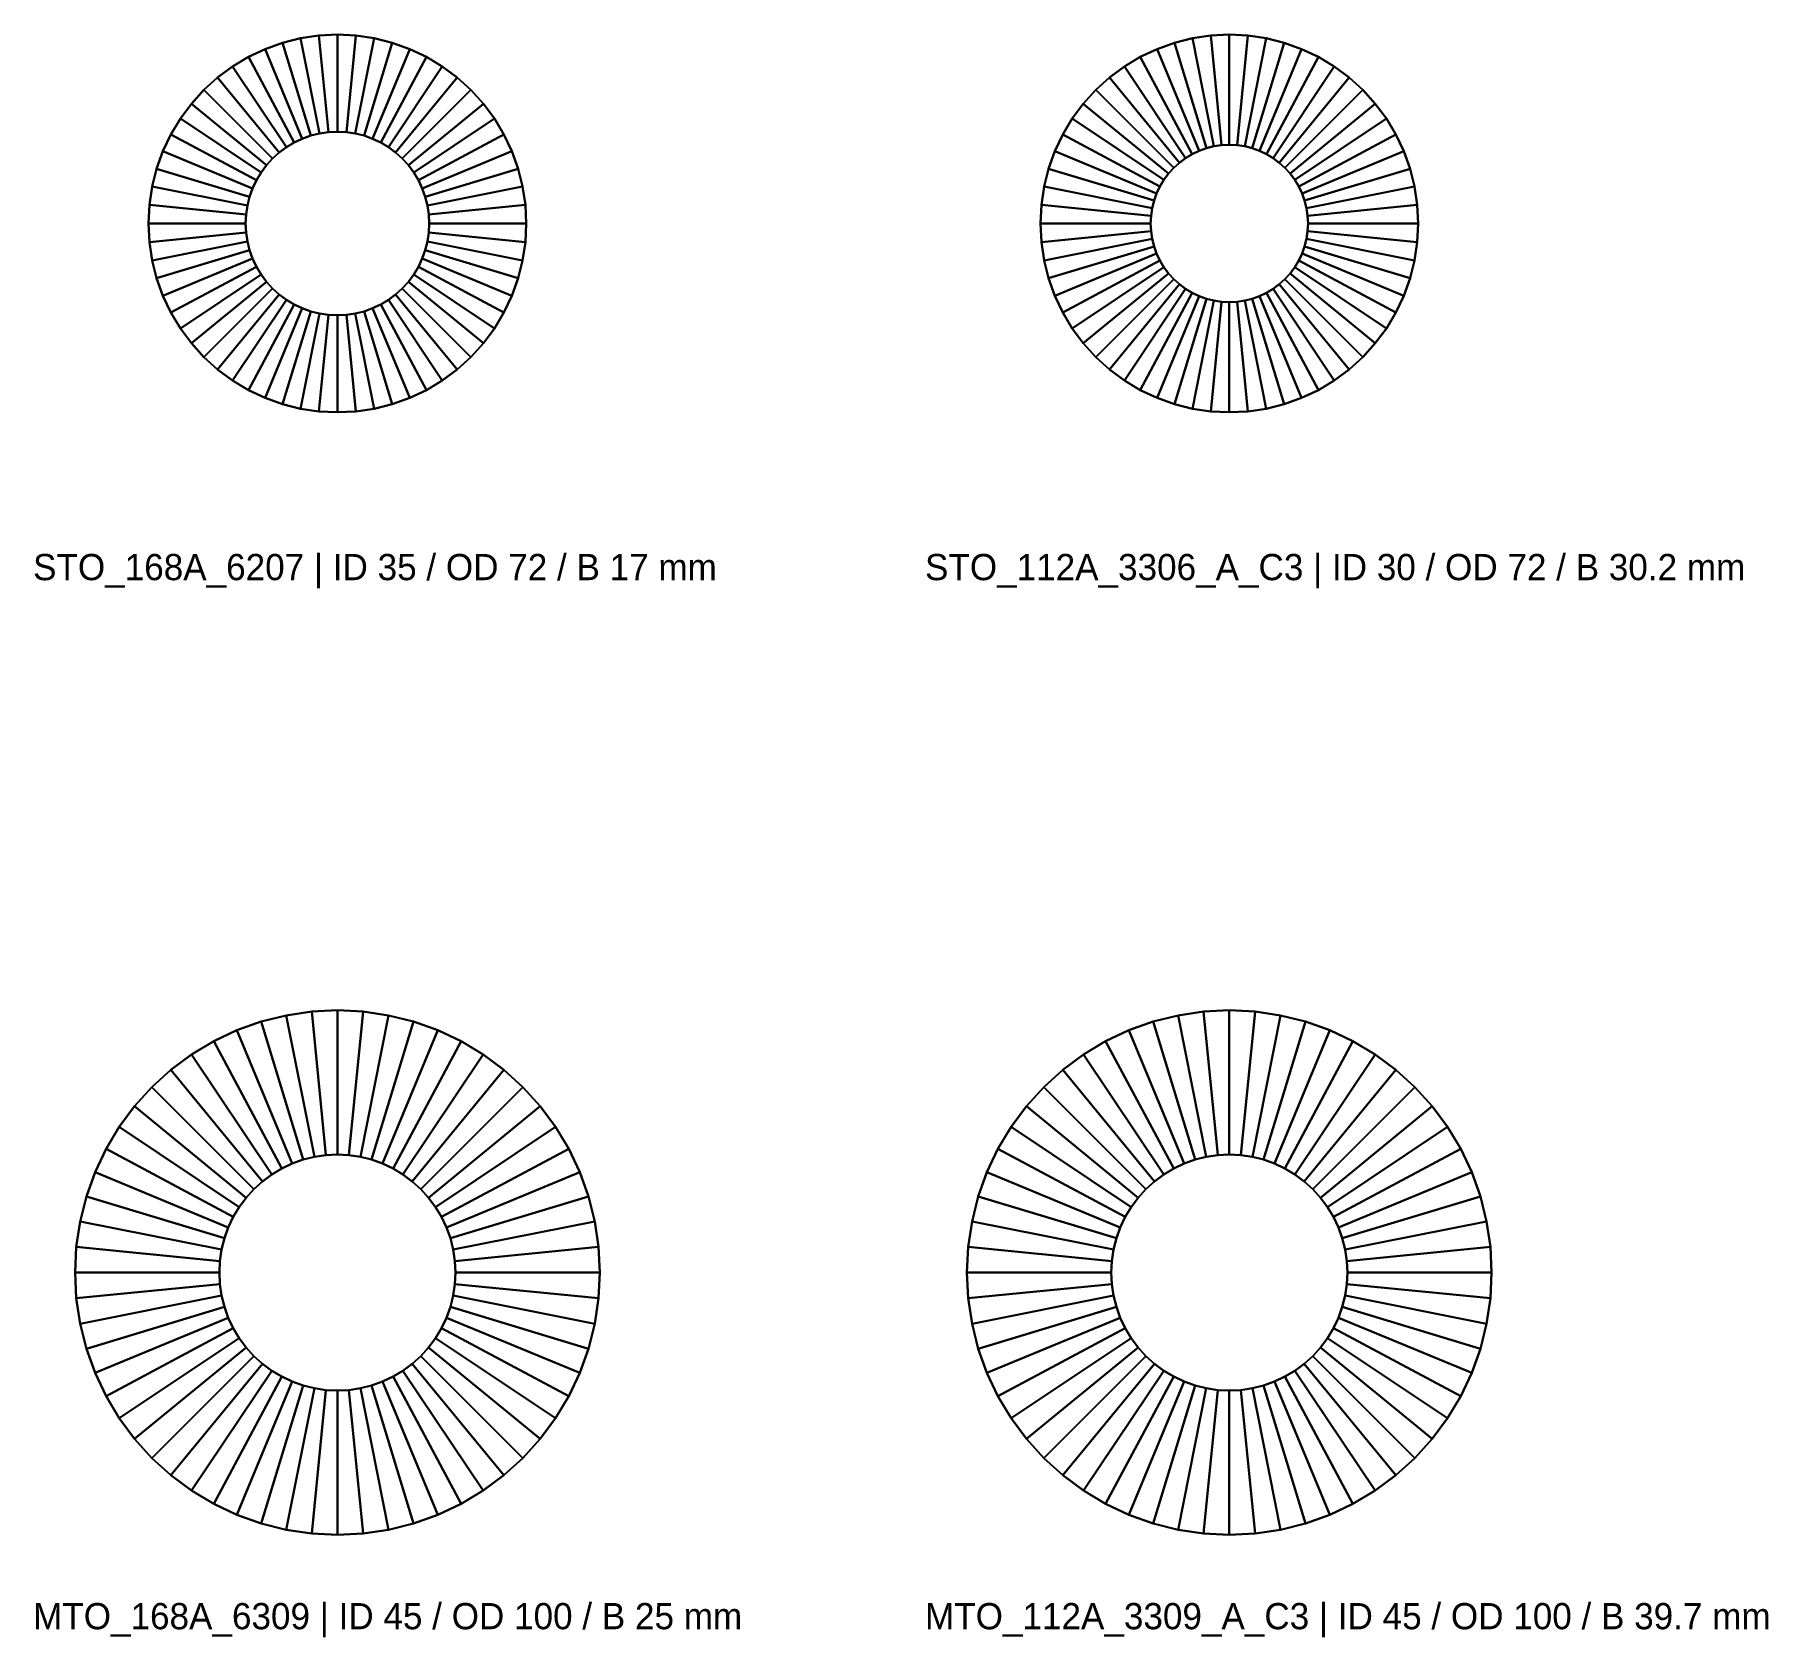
# Model space of a CAD drawing. Header units: millimetres. Extents: x -58 to 273, y -270 to 36.
import ezdxf

# ---------------------------------------------------------------- set-up
doc = ezdxf.new("R2010")
doc.units = ezdxf.units.MM
for name, color, linetype in [('MTO_112A_3309_A_C3', 5, 'CONTINUOUS'), ('MTO_168A_6309', 5, 'CONTINUOUS'), ('STO_112A_3306_A_C3', 5, 'CONTINUOUS'), ('STO_168A_6207', 5, 'CONTINUOUS')]:
    doc.layers.add(name, color=color, linetype=linetype)

msp = doc.modelspace()

# ---------------------------------------------------------------- texts
at = {"layer": 'MTO_112A_3309_A_C3'}
msp.add_text('MTO_112A_3309_A_C3 | ID 45 / OD 100 / B 39.7 mm', height=5, dxfattribs=at).set_placement((112, -268))
at = {"layer": 'MTO_168A_6309'}
msp.add_text('MTO_168A_6309 | ID 45 / OD 100 / B 25 mm', height=5, dxfattribs=at).set_placement((-58, -268))
at = {"layer": 'STO_112A_3306_A_C3'}
msp.add_text('STO_112A_3306_A_C3 | ID 30 / OD 72 / B 30.2 mm', height=5, dxfattribs=at).set_placement((112, -68))
at = {"layer": 'STO_168A_6207'}
msp.add_text('STO_168A_6207 | ID 35 / OD 72 / B 17 mm', height=5, dxfattribs=at).set_placement((-58, -68))

# ---------------------------------------------------------------- linework, layer by layer
at = {"layer": 'MTO_112A_3309_A_C3'}
for points in [[(160.24548, -150.96074), (155.48577, -152.15298), (155.48577, -152.15298, 39.7), (160.24548, -150.96074, 39.7)], [(155.48577, -152.15298), (160.24548, -150.96074), (165.61047, -177.93233), (163.46859, -178.46884)], [(160.24548, -150.96074, 39.7), (155.48577, -152.15298, 39.7), (163.46859, -178.46884, 39.7), (165.61047, -177.93233, 39.7)], [(165.09914, -150.24076), (160.24548, -150.96074), (160.24548, -150.96074, 39.7), (165.09914, -150.24076, 39.7)], [(160.24548, -150.96074), (165.09914, -150.24076), (167.79461, -177.60834), (165.61047, -177.93233)], [(165.09914, -150.24076, 39.7), (160.24548, -150.96074, 39.7), (165.61047, -177.93233, 39.7), (167.79461, -177.60834, 39.7)], [(170, -150), (165.09914, -150.24076), (165.09914, -150.24076, 39.7), (170, -150, 39.7)], [(165.09914, -150.24076), (170, -150), (170, -177.5), (167.79461, -177.60834)], [(170, -150, 39.7), (165.09914, -150.24076, 39.7), (167.79461, -177.60834, 39.7), (170, -177.5, 39.7)], [(174.90086, -150.24076), (170, -150), (170, -150, 39.7), (174.90086, -150.24076, 39.7)], [(170, -150), (174.90086, -150.24076), (172.20539, -177.60834), (170, -177.5)], [(174.90086, -150.24076, 39.7), (170, -150, 39.7), (170, -177.5, 39.7), (172.20539, -177.60834, 39.7)], [(174.90086, -150.24076), (179.75452, -150.96074), (174.38953, -177.93233), (172.20539, -177.60834)], [(179.75452, -150.96074, 39.7), (174.90086, -150.24076, 39.7), (172.20539, -177.60834, 39.7), (174.38953, -177.93233, 39.7)], [(179.75452, -150.96074), (184.51423, -152.15298), (176.53141, -178.46884), (174.38953, -177.93233)], [(184.51423, -152.15298, 39.7), (179.75452, -150.96074, 39.7), (174.38953, -177.93233, 39.7), (176.53141, -178.46884, 39.7)], [(179.75452, -150.96074), (174.90086, -150.24076), (174.90086, -150.24076, 39.7), (179.75452, -150.96074, 39.7)], [(184.51423, -152.15298), (179.75452, -150.96074), (179.75452, -150.96074, 39.7), (184.51423, -152.15298, 39.7)], [(150.86583, -153.80602), (146.43016, -155.90394), (146.43016, -155.90394, 39.7), (150.86583, -153.80602, 39.7)], [(146.43016, -155.90394), (150.86583, -153.80602), (161.38962, -179.21271), (159.39357, -180.15677)], [(150.86583, -153.80602, 39.7), (146.43016, -155.90394, 39.7), (159.39357, -180.15677, 39.7), (161.38962, -179.21271, 39.7)], [(155.48577, -152.15298), (150.86583, -153.80602), (150.86583, -153.80602, 39.7), (155.48577, -152.15298, 39.7)], [(150.86583, -153.80602), (155.48577, -152.15298), (163.46859, -178.46884), (161.38962, -179.21271)], [(155.48577, -152.15298, 39.7), (150.86583, -153.80602, 39.7), (161.38962, -179.21271, 39.7), (163.46859, -178.46884, 39.7)], [(184.51423, -152.15298), (189.13417, -153.80602), (178.61038, -179.21271), (176.53141, -178.46884)], [(189.13417, -153.80602, 39.7), (184.51423, -152.15298, 39.7), (176.53141, -178.46884, 39.7), (178.61038, -179.21271, 39.7)], [(189.13417, -153.80602), (193.56984, -155.90394), (180.60643, -180.15677), (178.61038, -179.21271)], [(193.56984, -155.90394, 39.7), (189.13417, -153.80602, 39.7), (178.61038, -179.21271, 39.7), (180.60643, -180.15677, 39.7)], [(189.13417, -153.80602), (184.51423, -152.15298), (184.51423, -152.15298, 39.7), (189.13417, -153.80602, 39.7)], [(193.56984, -155.90394), (189.13417, -153.80602), (189.13417, -153.80602, 39.7), (193.56984, -155.90394, 39.7)], [(142.22149, -158.42652), (138.28034, -161.34948), (138.28034, -161.34948, 39.7), (142.22149, -158.42652, 39.7)], [(138.28034, -161.34948), (142.22149, -158.42652), (157.49967, -181.29193), (155.72615, -182.60726)], [(142.22149, -158.42652, 39.7), (138.28034, -161.34948, 39.7), (155.72615, -182.60726, 39.7), (157.49967, -181.29193, 39.7)], [(146.43016, -155.90394), (142.22149, -158.42652), (142.22149, -158.42652, 39.7), (146.43016, -155.90394, 39.7)], [(142.22149, -158.42652), (146.43016, -155.90394), (159.39357, -180.15677), (157.49967, -181.29193)], [(146.43016, -155.90394, 39.7), (142.22149, -158.42652, 39.7), (157.49967, -181.29193, 39.7), (159.39357, -180.15677, 39.7)], [(193.56984, -155.90394), (197.77851, -158.42652), (182.50033, -181.29193), (180.60643, -180.15677)], [(197.77851, -158.42652, 39.7), (193.56984, -155.90394, 39.7), (180.60643, -180.15677, 39.7), (182.50033, -181.29193, 39.7)], [(197.77851, -158.42652), (201.71966, -161.34948), (184.27385, -182.60726), (182.50033, -181.29193)], [(201.71966, -161.34948, 39.7), (197.77851, -158.42652, 39.7), (182.50033, -181.29193, 39.7), (184.27385, -182.60726, 39.7)], [(197.77851, -158.42652), (193.56984, -155.90394), (193.56984, -155.90394, 39.7), (197.77851, -158.42652, 39.7)], [(201.71966, -161.34948), (197.77851, -158.42652), (197.77851, -158.42652, 39.7), (201.71966, -161.34948, 39.7)], [(138.28034, -161.34948), (134.64466, -164.64466), (134.64466, -164.64466, 39.7), (138.28034, -161.34948, 39.7)], [(134.64466, -164.64466), (138.28034, -161.34948), (155.72615, -182.60726), (154.0901, -184.0901)], [(138.28034, -161.34948, 39.7), (134.64466, -164.64466, 39.7), (154.0901, -184.0901, 39.7), (155.72615, -182.60726, 39.7)], [(201.71966, -161.34948), (205.35534, -164.64466), (185.9099, -184.0901), (184.27385, -182.60726)], [(205.35534, -164.64466, 39.7), (201.71966, -161.34948, 39.7), (184.27385, -182.60726, 39.7), (185.9099, -184.0901, 39.7)], [(205.35534, -164.64466), (201.71966, -161.34948), (201.71966, -161.34948, 39.7), (205.35534, -164.64466, 39.7)], [(134.64466, -164.64466), (131.34948, -168.28034), (131.34948, -168.28034, 39.7), (134.64466, -164.64466, 39.7)], [(131.34948, -168.28034), (134.64466, -164.64466), (154.0901, -184.0901), (152.60726, -185.72615)], [(134.64466, -164.64466, 39.7), (131.34948, -168.28034, 39.7), (152.60726, -185.72615, 39.7), (154.0901, -184.0901, 39.7)], [(205.35534, -164.64466), (208.65052, -168.28034), (187.39274, -185.72615), (185.9099, -184.0901)], [(208.65052, -168.28034, 39.7), (205.35534, -164.64466, 39.7), (185.9099, -184.0901, 39.7), (187.39274, -185.72615, 39.7)], [(208.65052, -168.28034), (205.35534, -164.64466), (205.35534, -164.64466, 39.7), (208.65052, -168.28034, 39.7)], [(131.34948, -168.28034), (128.42652, -172.22149), (128.42652, -172.22149, 39.7), (131.34948, -168.28034, 39.7)], [(128.42652, -172.22149), (131.34948, -168.28034), (152.60726, -185.72615), (151.29193, -187.49967)], [(131.34948, -168.28034, 39.7), (128.42652, -172.22149, 39.7), (151.29193, -187.49967, 39.7), (152.60726, -185.72615, 39.7)], [(208.65052, -168.28034), (211.57348, -172.22149), (188.70807, -187.49967), (187.39274, -185.72615)], [(211.57348, -172.22149, 39.7), (208.65052, -168.28034, 39.7), (187.39274, -185.72615, 39.7), (188.70807, -187.49967, 39.7)], [(211.57348, -172.22149), (208.65052, -168.28034), (208.65052, -168.28034, 39.7), (211.57348, -172.22149, 39.7)], [(128.42652, -172.22149), (125.90394, -176.43016), (125.90394, -176.43016, 39.7), (128.42652, -172.22149, 39.7)], [(125.90394, -176.43016), (128.42652, -172.22149), (151.29193, -187.49967), (150.15677, -189.39357)], [(128.42652, -172.22149, 39.7), (125.90394, -176.43016, 39.7), (150.15677, -189.39357, 39.7), (151.29193, -187.49967, 39.7)], [(211.57348, -172.22149), (214.09606, -176.43016), (189.84323, -189.39357), (188.70807, -187.49967)], [(214.09606, -176.43016, 39.7), (211.57348, -172.22149, 39.7), (188.70807, -187.49967, 39.7), (189.84323, -189.39357, 39.7)], [(214.09606, -176.43016), (211.57348, -172.22149), (211.57348, -172.22149, 39.7), (214.09606, -176.43016, 39.7)], [(125.90394, -176.43016), (123.80602, -180.86583), (123.80602, -180.86583, 39.7), (125.90394, -176.43016, 39.7)], [(123.80602, -180.86583), (125.90394, -176.43016), (150.15677, -189.39357), (149.21271, -191.38962)], [(125.90394, -176.43016, 39.7), (123.80602, -180.86583, 39.7), (149.21271, -191.38962, 39.7), (150.15677, -189.39357, 39.7)], [(163.46859, -178.46884), (165.61047, -177.93233), (165.61047, -177.93233, 39.7), (163.46859, -178.46884, 39.7)], [(165.61047, -177.93233), (167.79461, -177.60834), (167.79461, -177.60834, 39.7), (165.61047, -177.93233, 39.7)], [(167.79461, -177.60834), (170, -177.5), (170, -177.5, 39.7), (167.79461, -177.60834, 39.7)], [(170, -177.5), (172.20539, -177.60834), (172.20539, -177.60834, 39.7), (170, -177.5, 39.7)], [(172.20539, -177.60834), (174.38953, -177.93233), (174.38953, -177.93233, 39.7), (172.20539, -177.60834, 39.7)], [(174.38953, -177.93233), (176.53141, -178.46884), (176.53141, -178.46884, 39.7), (174.38953, -177.93233, 39.7)], [(214.09606, -176.43016), (216.19398, -180.86583), (190.78729, -191.38962), (189.84323, -189.39357)], [(216.19398, -180.86583, 39.7), (214.09606, -176.43016, 39.7), (189.84323, -189.39357, 39.7), (190.78729, -191.38962, 39.7)], [(216.19398, -180.86583), (214.09606, -176.43016), (214.09606, -176.43016, 39.7), (216.19398, -180.86583, 39.7)], [(123.80602, -180.86583), (122.15298, -185.48577), (122.15298, -185.48577, 39.7), (123.80602, -180.86583, 39.7)], [(122.15298, -185.48577), (123.80602, -180.86583), (149.21271, -191.38962), (148.46884, -193.46859)], [(123.80602, -180.86583, 39.7), (122.15298, -185.48577, 39.7), (148.46884, -193.46859, 39.7), (149.21271, -191.38962, 39.7)], [(155.72615, -182.60726), (157.49967, -181.29193), (157.49967, -181.29193, 39.7), (155.72615, -182.60726, 39.7)], [(157.49967, -181.29193), (159.39357, -180.15677), (159.39357, -180.15677, 39.7), (157.49967, -181.29193, 39.7)], [(159.39357, -180.15677), (161.38962, -179.21271), (161.38962, -179.21271, 39.7), (159.39357, -180.15677, 39.7)], [(161.38962, -179.21271), (163.46859, -178.46884), (163.46859, -178.46884, 39.7), (161.38962, -179.21271, 39.7)], [(176.53141, -178.46884), (178.61038, -179.21271), (178.61038, -179.21271, 39.7), (176.53141, -178.46884, 39.7)], [(178.61038, -179.21271), (180.60643, -180.15677), (180.60643, -180.15677, 39.7), (178.61038, -179.21271, 39.7)], [(180.60643, -180.15677), (182.50033, -181.29193), (182.50033, -181.29193, 39.7), (180.60643, -180.15677, 39.7)], [(182.50033, -181.29193), (184.27385, -182.60726), (184.27385, -182.60726, 39.7), (182.50033, -181.29193, 39.7)], [(216.19398, -180.86583), (217.84702, -185.48577), (191.53116, -193.46859), (190.78729, -191.38962)], [(217.84702, -185.48577, 39.7), (216.19398, -180.86583, 39.7), (190.78729, -191.38962, 39.7), (191.53116, -193.46859, 39.7)], [(217.84702, -185.48577), (216.19398, -180.86583), (216.19398, -180.86583, 39.7), (217.84702, -185.48577, 39.7)], [(152.60726, -185.72615), (154.0901, -184.0901), (154.0901, -184.0901, 39.7), (152.60726, -185.72615, 39.7)], [(154.0901, -184.0901), (155.72615, -182.60726), (155.72615, -182.60726, 39.7), (154.0901, -184.0901, 39.7)], [(184.27385, -182.60726), (185.9099, -184.0901), (185.9099, -184.0901, 39.7), (184.27385, -182.60726, 39.7)], [(185.9099, -184.0901), (187.39274, -185.72615), (187.39274, -185.72615, 39.7), (185.9099, -184.0901, 39.7)], [(122.15298, -185.48577), (120.96074, -190.24548), (120.96074, -190.24548, 39.7), (122.15298, -185.48577, 39.7)], [(120.96074, -190.24548), (122.15298, -185.48577), (148.46884, -193.46859), (147.93233, -195.61047)], [(122.15298, -185.48577, 39.7), (120.96074, -190.24548, 39.7), (147.93233, -195.61047, 39.7), (148.46884, -193.46859, 39.7)], [(150.15677, -189.39357), (151.29193, -187.49967), (151.29193, -187.49967, 39.7), (150.15677, -189.39357, 39.7)], [(151.29193, -187.49967), (152.60726, -185.72615), (152.60726, -185.72615, 39.7), (151.29193, -187.49967, 39.7)], [(187.39274, -185.72615), (188.70807, -187.49967), (188.70807, -187.49967, 39.7), (187.39274, -185.72615, 39.7)], [(188.70807, -187.49967), (189.84323, -189.39357), (189.84323, -189.39357, 39.7), (188.70807, -187.49967, 39.7)], [(217.84702, -185.48577), (219.03926, -190.24548), (192.06767, -195.61047), (191.53116, -193.46859)], [(219.03926, -190.24548, 39.7), (217.84702, -185.48577, 39.7), (191.53116, -193.46859, 39.7), (192.06767, -195.61047, 39.7)], [(219.03926, -190.24548), (217.84702, -185.48577), (217.84702, -185.48577, 39.7), (219.03926, -190.24548, 39.7)], [(120.96074, -190.24548), (120.24076, -195.09914), (120.24076, -195.09914, 39.7), (120.96074, -190.24548, 39.7)], [(120.24076, -195.09914), (120.96074, -190.24548), (147.93233, -195.61047), (147.60834, -197.79461)], [(120.96074, -190.24548, 39.7), (120.24076, -195.09914, 39.7), (147.60834, -197.79461, 39.7), (147.93233, -195.61047, 39.7)], [(148.46884, -193.46859), (149.21271, -191.38962), (149.21271, -191.38962, 39.7), (148.46884, -193.46859, 39.7)], [(149.21271, -191.38962), (150.15677, -189.39357), (150.15677, -189.39357, 39.7), (149.21271, -191.38962, 39.7)], [(189.84323, -189.39357), (190.78729, -191.38962), (190.78729, -191.38962, 39.7), (189.84323, -189.39357, 39.7)], [(190.78729, -191.38962), (191.53116, -193.46859), (191.53116, -193.46859, 39.7), (190.78729, -191.38962, 39.7)], [(219.03926, -190.24548), (219.75924, -195.09914), (192.39166, -197.79461), (192.06767, -195.61047)], [(219.75924, -195.09914, 39.7), (219.03926, -190.24548, 39.7), (192.06767, -195.61047, 39.7), (192.39166, -197.79461, 39.7)], [(219.75924, -195.09914), (219.03926, -190.24548), (219.03926, -190.24548, 39.7), (219.75924, -195.09914, 39.7)], [(147.93233, -195.61047), (148.46884, -193.46859), (148.46884, -193.46859, 39.7), (147.93233, -195.61047, 39.7)], [(191.53116, -193.46859), (192.06767, -195.61047), (192.06767, -195.61047, 39.7), (191.53116, -193.46859, 39.7)], [(120.24076, -195.09914), (120, -200), (120, -200, 39.7), (120.24076, -195.09914, 39.7)], [(120, -200), (120.24076, -195.09914), (147.60834, -197.79461), (147.5, -200)], [(120.24076, -195.09914, 39.7), (120, -200, 39.7), (147.5, -200, 39.7), (147.60834, -197.79461, 39.7)], [(147.5, -200), (147.60834, -197.79461), (147.60834, -197.79461, 39.7), (147.5, -200, 39.7)], [(147.60834, -197.79461), (147.93233, -195.61047), (147.93233, -195.61047, 39.7), (147.60834, -197.79461, 39.7)], [(192.06767, -195.61047), (192.39166, -197.79461), (192.39166, -197.79461, 39.7), (192.06767, -195.61047, 39.7)], [(219.75924, -195.09914), (220, -200), (192.5, -200), (192.39166, -197.79461)], [(220, -200, 39.7), (219.75924, -195.09914, 39.7), (192.39166, -197.79461, 39.7), (192.5, -200, 39.7)], [(192.39166, -197.79461), (192.5, -200), (192.5, -200, 39.7), (192.39166, -197.79461, 39.7)], [(220, -200), (219.75924, -195.09914), (219.75924, -195.09914, 39.7), (220, -200, 39.7)], [(120, -200), (120.24076, -204.90086), (120.24076, -204.90086, 39.7), (120, -200, 39.7)], [(120.24076, -204.90086), (120, -200), (147.5, -200), (147.60834, -202.20539)], [(120, -200, 39.7), (120.24076, -204.90086, 39.7), (147.60834, -202.20539, 39.7), (147.5, -200, 39.7)], [(147.60834, -202.20539), (147.5, -200), (147.5, -200, 39.7), (147.60834, -202.20539, 39.7)], [(192.5, -200), (192.39166, -202.20539), (192.39166, -202.20539, 39.7), (192.5, -200, 39.7)], [(220, -200), (219.75924, -204.90086), (192.39166, -202.20539), (192.5, -200)], [(219.75924, -204.90086, 39.7), (220, -200, 39.7), (192.5, -200, 39.7), (192.39166, -202.20539, 39.7)], [(219.75924, -204.90086), (220, -200), (220, -200, 39.7), (219.75924, -204.90086, 39.7)], [(120.96074, -209.75452), (120.24076, -204.90086), (147.60834, -202.20539), (147.93233, -204.38953)], [(120.24076, -204.90086, 39.7), (120.96074, -209.75452, 39.7), (147.93233, -204.38953, 39.7), (147.60834, -202.20539, 39.7)], [(122.15298, -214.51423), (120.96074, -209.75452), (147.93233, -204.38953), (148.46884, -206.53141)], [(120.96074, -209.75452, 39.7), (122.15298, -214.51423, 39.7), (148.46884, -206.53141, 39.7), (147.93233, -204.38953, 39.7)], [(147.93233, -204.38953), (147.60834, -202.20539), (147.60834, -202.20539, 39.7), (147.93233, -204.38953, 39.7)], [(148.46884, -206.53141), (147.93233, -204.38953), (147.93233, -204.38953, 39.7), (148.46884, -206.53141, 39.7)], [(192.06767, -204.38953), (191.53116, -206.53141), (191.53116, -206.53141, 39.7), (192.06767, -204.38953, 39.7)], [(219.03926, -209.75452), (217.84702, -214.51423), (191.53116, -206.53141), (192.06767, -204.38953)], [(217.84702, -214.51423, 39.7), (219.03926, -209.75452, 39.7), (192.06767, -204.38953, 39.7), (191.53116, -206.53141, 39.7)], [(192.39166, -202.20539), (192.06767, -204.38953), (192.06767, -204.38953, 39.7), (192.39166, -202.20539, 39.7)], [(219.75924, -204.90086), (219.03926, -209.75452), (192.06767, -204.38953), (192.39166, -202.20539)], [(219.03926, -209.75452, 39.7), (219.75924, -204.90086, 39.7), (192.39166, -202.20539, 39.7), (192.06767, -204.38953, 39.7)], [(120.24076, -204.90086), (120.96074, -209.75452), (120.96074, -209.75452, 39.7), (120.24076, -204.90086, 39.7)], [(123.80602, -219.13417), (122.15298, -214.51423), (148.46884, -206.53141), (149.21271, -208.61038)], [(122.15298, -214.51423, 39.7), (123.80602, -219.13417, 39.7), (149.21271, -208.61038, 39.7), (148.46884, -206.53141, 39.7)], [(149.21271, -208.61038), (148.46884, -206.53141), (148.46884, -206.53141, 39.7), (149.21271, -208.61038, 39.7)], [(191.53116, -206.53141), (190.78729, -208.61038), (190.78729, -208.61038, 39.7), (191.53116, -206.53141, 39.7)], [(217.84702, -214.51423), (216.19398, -219.13417), (190.78729, -208.61038), (191.53116, -206.53141)], [(216.19398, -219.13417, 39.7), (217.84702, -214.51423, 39.7), (191.53116, -206.53141, 39.7), (190.78729, -208.61038, 39.7)], [(219.03926, -209.75452), (219.75924, -204.90086), (219.75924, -204.90086, 39.7), (219.03926, -209.75452, 39.7)], [(120.96074, -209.75452), (122.15298, -214.51423), (122.15298, -214.51423, 39.7), (120.96074, -209.75452, 39.7)], [(125.90394, -223.56984), (123.80602, -219.13417), (149.21271, -208.61038), (150.15677, -210.60643)], [(123.80602, -219.13417, 39.7), (125.90394, -223.56984, 39.7), (150.15677, -210.60643, 39.7), (149.21271, -208.61038, 39.7)], [(128.42652, -227.77851), (125.90394, -223.56984), (150.15677, -210.60643), (151.29193, -212.50033)], [(125.90394, -223.56984, 39.7), (128.42652, -227.77851, 39.7), (151.29193, -212.50033, 39.7), (150.15677, -210.60643, 39.7)], [(150.15677, -210.60643), (149.21271, -208.61038), (149.21271, -208.61038, 39.7), (150.15677, -210.60643, 39.7)], [(151.29193, -212.50033), (150.15677, -210.60643), (150.15677, -210.60643, 39.7), (151.29193, -212.50033, 39.7)], [(189.84323, -210.60643), (188.70807, -212.50033), (188.70807, -212.50033, 39.7), (189.84323, -210.60643, 39.7)], [(214.09606, -223.56984), (211.57348, -227.77851), (188.70807, -212.50033), (189.84323, -210.60643)], [(211.57348, -227.77851, 39.7), (214.09606, -223.56984, 39.7), (189.84323, -210.60643, 39.7), (188.70807, -212.50033, 39.7)], [(190.78729, -208.61038), (189.84323, -210.60643), (189.84323, -210.60643, 39.7), (190.78729, -208.61038, 39.7)], [(216.19398, -219.13417), (214.09606, -223.56984), (189.84323, -210.60643), (190.78729, -208.61038)], [(214.09606, -223.56984, 39.7), (216.19398, -219.13417, 39.7), (190.78729, -208.61038, 39.7), (189.84323, -210.60643, 39.7)], [(217.84702, -214.51423), (219.03926, -209.75452), (219.03926, -209.75452, 39.7), (217.84702, -214.51423, 39.7)], [(122.15298, -214.51423), (123.80602, -219.13417), (123.80602, -219.13417, 39.7), (122.15298, -214.51423, 39.7)], [(131.34948, -231.71966), (128.42652, -227.77851), (151.29193, -212.50033), (152.60726, -214.27385)], [(128.42652, -227.77851, 39.7), (131.34948, -231.71966, 39.7), (152.60726, -214.27385, 39.7), (151.29193, -212.50033, 39.7)], [(134.64466, -235.35534), (131.34948, -231.71966), (152.60726, -214.27385), (154.0901, -215.9099)], [(131.34948, -231.71966, 39.7), (134.64466, -235.35534, 39.7), (154.0901, -215.9099, 39.7), (152.60726, -214.27385, 39.7)], [(152.60726, -214.27385), (151.29193, -212.50033), (151.29193, -212.50033, 39.7), (152.60726, -214.27385, 39.7)], [(154.0901, -215.9099), (152.60726, -214.27385), (152.60726, -214.27385, 39.7), (154.0901, -215.9099, 39.7)], [(187.39274, -214.27385), (185.9099, -215.9099), (185.9099, -215.9099, 39.7), (187.39274, -214.27385, 39.7)], [(208.65052, -231.71966), (205.35534, -235.35534), (185.9099, -215.9099), (187.39274, -214.27385)], [(205.35534, -235.35534, 39.7), (208.65052, -231.71966, 39.7), (187.39274, -214.27385, 39.7), (185.9099, -215.9099, 39.7)], [(188.70807, -212.50033), (187.39274, -214.27385), (187.39274, -214.27385, 39.7), (188.70807, -212.50033, 39.7)], [(211.57348, -227.77851), (208.65052, -231.71966), (187.39274, -214.27385), (188.70807, -212.50033)], [(208.65052, -231.71966, 39.7), (211.57348, -227.77851, 39.7), (188.70807, -212.50033, 39.7), (187.39274, -214.27385, 39.7)], [(216.19398, -219.13417), (217.84702, -214.51423), (217.84702, -214.51423, 39.7), (216.19398, -219.13417, 39.7)], [(138.28034, -238.65052), (134.64466, -235.35534), (154.0901, -215.9099), (155.72615, -217.39274)], [(134.64466, -235.35534, 39.7), (138.28034, -238.65052, 39.7), (155.72615, -217.39274, 39.7), (154.0901, -215.9099, 39.7)], [(142.22149, -241.57348), (138.28034, -238.65052), (155.72615, -217.39274), (157.49967, -218.70807)], [(138.28034, -238.65052, 39.7), (142.22149, -241.57348, 39.7), (157.49967, -218.70807, 39.7), (155.72615, -217.39274, 39.7)], [(155.72615, -217.39274), (154.0901, -215.9099), (154.0901, -215.9099, 39.7), (155.72615, -217.39274, 39.7)], [(157.49967, -218.70807), (155.72615, -217.39274), (155.72615, -217.39274, 39.7), (157.49967, -218.70807, 39.7)], [(184.27385, -217.39274), (182.50033, -218.70807), (182.50033, -218.70807, 39.7), (184.27385, -217.39274, 39.7)], [(201.71966, -238.65052), (197.77851, -241.57348), (182.50033, -218.70807), (184.27385, -217.39274)], [(197.77851, -241.57348, 39.7), (201.71966, -238.65052, 39.7), (184.27385, -217.39274, 39.7), (182.50033, -218.70807, 39.7)], [(185.9099, -215.9099), (184.27385, -217.39274), (184.27385, -217.39274, 39.7), (185.9099, -215.9099, 39.7)], [(205.35534, -235.35534), (201.71966, -238.65052), (184.27385, -217.39274), (185.9099, -215.9099)], [(201.71966, -238.65052, 39.7), (205.35534, -235.35534, 39.7), (185.9099, -215.9099, 39.7), (184.27385, -217.39274, 39.7)], [(123.80602, -219.13417), (125.90394, -223.56984), (125.90394, -223.56984, 39.7), (123.80602, -219.13417, 39.7)], [(146.43016, -244.09606), (142.22149, -241.57348), (157.49967, -218.70807), (159.39357, -219.84323)], [(142.22149, -241.57348, 39.7), (146.43016, -244.09606, 39.7), (159.39357, -219.84323, 39.7), (157.49967, -218.70807, 39.7)], [(150.86583, -246.19398), (146.43016, -244.09606), (159.39357, -219.84323), (161.38962, -220.78729)], [(146.43016, -244.09606, 39.7), (150.86583, -246.19398, 39.7), (161.38962, -220.78729, 39.7), (159.39357, -219.84323, 39.7)], [(155.48577, -247.84702), (150.86583, -246.19398), (161.38962, -220.78729), (163.46859, -221.53116)], [(150.86583, -246.19398, 39.7), (155.48577, -247.84702, 39.7), (163.46859, -221.53116, 39.7), (161.38962, -220.78729, 39.7)], [(159.39357, -219.84323), (157.49967, -218.70807), (157.49967, -218.70807, 39.7), (159.39357, -219.84323, 39.7)], [(161.38962, -220.78729), (159.39357, -219.84323), (159.39357, -219.84323, 39.7), (161.38962, -220.78729, 39.7)], [(163.46859, -221.53116), (161.38962, -220.78729), (161.38962, -220.78729, 39.7), (163.46859, -221.53116, 39.7)], [(178.61038, -220.78729), (176.53141, -221.53116), (176.53141, -221.53116, 39.7), (178.61038, -220.78729, 39.7)], [(189.13417, -246.19398), (184.51423, -247.84702), (176.53141, -221.53116), (178.61038, -220.78729)], [(184.51423, -247.84702, 39.7), (189.13417, -246.19398, 39.7), (178.61038, -220.78729, 39.7), (176.53141, -221.53116, 39.7)], [(180.60643, -219.84323), (178.61038, -220.78729), (178.61038, -220.78729, 39.7), (180.60643, -219.84323, 39.7)], [(193.56984, -244.09606), (189.13417, -246.19398), (178.61038, -220.78729), (180.60643, -219.84323)], [(189.13417, -246.19398, 39.7), (193.56984, -244.09606, 39.7), (180.60643, -219.84323, 39.7), (178.61038, -220.78729, 39.7)], [(182.50033, -218.70807), (180.60643, -219.84323), (180.60643, -219.84323, 39.7), (182.50033, -218.70807, 39.7)], [(197.77851, -241.57348), (193.56984, -244.09606), (180.60643, -219.84323), (182.50033, -218.70807)], [(193.56984, -244.09606, 39.7), (197.77851, -241.57348, 39.7), (182.50033, -218.70807, 39.7), (180.60643, -219.84323, 39.7)], [(214.09606, -223.56984), (216.19398, -219.13417), (216.19398, -219.13417, 39.7), (214.09606, -223.56984, 39.7)], [(125.90394, -223.56984), (128.42652, -227.77851), (128.42652, -227.77851, 39.7), (125.90394, -223.56984, 39.7)], [(160.24548, -249.03926), (155.48577, -247.84702), (163.46859, -221.53116), (165.61047, -222.06767)], [(155.48577, -247.84702, 39.7), (160.24548, -249.03926, 39.7), (165.61047, -222.06767, 39.7), (163.46859, -221.53116, 39.7)], [(165.09914, -249.75924), (160.24548, -249.03926), (165.61047, -222.06767), (167.79461, -222.39166)], [(160.24548, -249.03926, 39.7), (165.09914, -249.75924, 39.7), (167.79461, -222.39166, 39.7), (165.61047, -222.06767, 39.7)], [(165.61047, -222.06767), (163.46859, -221.53116), (163.46859, -221.53116, 39.7), (165.61047, -222.06767, 39.7)], [(170, -250), (165.09914, -249.75924), (167.79461, -222.39166), (170, -222.5)], [(165.09914, -249.75924, 39.7), (170, -250, 39.7), (170, -222.5, 39.7), (167.79461, -222.39166, 39.7)], [(167.79461, -222.39166), (165.61047, -222.06767), (165.61047, -222.06767, 39.7), (167.79461, -222.39166, 39.7)], [(170, -222.5), (167.79461, -222.39166), (167.79461, -222.39166, 39.7), (170, -222.5, 39.7)], [(172.20539, -222.39166), (170, -222.5), (170, -222.5, 39.7), (172.20539, -222.39166, 39.7)], [(174.90086, -249.75924), (170, -250), (170, -222.5), (172.20539, -222.39166)], [(170, -250, 39.7), (174.90086, -249.75924, 39.7), (172.20539, -222.39166, 39.7), (170, -222.5, 39.7)], [(174.38953, -222.06767), (172.20539, -222.39166), (172.20539, -222.39166, 39.7), (174.38953, -222.06767, 39.7)], [(179.75452, -249.03926), (174.90086, -249.75924), (172.20539, -222.39166), (174.38953, -222.06767)], [(174.90086, -249.75924, 39.7), (179.75452, -249.03926, 39.7), (174.38953, -222.06767, 39.7), (172.20539, -222.39166, 39.7)], [(176.53141, -221.53116), (174.38953, -222.06767), (174.38953, -222.06767, 39.7), (176.53141, -221.53116, 39.7)], [(184.51423, -247.84702), (179.75452, -249.03926), (174.38953, -222.06767), (176.53141, -221.53116)], [(179.75452, -249.03926, 39.7), (184.51423, -247.84702, 39.7), (176.53141, -221.53116, 39.7), (174.38953, -222.06767, 39.7)], [(211.57348, -227.77851), (214.09606, -223.56984), (214.09606, -223.56984, 39.7), (211.57348, -227.77851, 39.7)], [(128.42652, -227.77851), (131.34948, -231.71966), (131.34948, -231.71966, 39.7), (128.42652, -227.77851, 39.7)], [(208.65052, -231.71966), (211.57348, -227.77851), (211.57348, -227.77851, 39.7), (208.65052, -231.71966, 39.7)], [(131.34948, -231.71966), (134.64466, -235.35534), (134.64466, -235.35534, 39.7), (131.34948, -231.71966, 39.7)], [(205.35534, -235.35534), (208.65052, -231.71966), (208.65052, -231.71966, 39.7), (205.35534, -235.35534, 39.7)], [(134.64466, -235.35534), (138.28034, -238.65052), (138.28034, -238.65052, 39.7), (134.64466, -235.35534, 39.7)], [(201.71966, -238.65052), (205.35534, -235.35534), (205.35534, -235.35534, 39.7), (201.71966, -238.65052, 39.7)], [(138.28034, -238.65052), (142.22149, -241.57348), (142.22149, -241.57348, 39.7), (138.28034, -238.65052, 39.7)], [(197.77851, -241.57348), (201.71966, -238.65052), (201.71966, -238.65052, 39.7), (197.77851, -241.57348, 39.7)], [(142.22149, -241.57348), (146.43016, -244.09606), (146.43016, -244.09606, 39.7), (142.22149, -241.57348, 39.7)], [(146.43016, -244.09606), (150.86583, -246.19398), (150.86583, -246.19398, 39.7), (146.43016, -244.09606, 39.7)], [(189.13417, -246.19398), (193.56984, -244.09606), (193.56984, -244.09606, 39.7), (189.13417, -246.19398, 39.7)], [(193.56984, -244.09606), (197.77851, -241.57348), (197.77851, -241.57348, 39.7), (193.56984, -244.09606, 39.7)], [(150.86583, -246.19398), (155.48577, -247.84702), (155.48577, -247.84702, 39.7), (150.86583, -246.19398, 39.7)], [(184.51423, -247.84702), (189.13417, -246.19398), (189.13417, -246.19398, 39.7), (184.51423, -247.84702, 39.7)], [(155.48577, -247.84702), (160.24548, -249.03926), (160.24548, -249.03926, 39.7), (155.48577, -247.84702, 39.7)], [(160.24548, -249.03926), (165.09914, -249.75924), (165.09914, -249.75924, 39.7), (160.24548, -249.03926, 39.7)], [(165.09914, -249.75924), (170, -250), (170, -250, 39.7), (165.09914, -249.75924, 39.7)], [(170, -250), (174.90086, -249.75924), (174.90086, -249.75924, 39.7), (170, -250, 39.7)], [(174.90086, -249.75924), (179.75452, -249.03926), (179.75452, -249.03926, 39.7), (174.90086, -249.75924, 39.7)], [(179.75452, -249.03926), (184.51423, -247.84702), (184.51423, -247.84702, 39.7), (179.75452, -249.03926, 39.7)]]:
    msp.add_3dface(points, dxfattribs=at)
at = {"layer": 'MTO_168A_6309'}
for points in [[(-9.75452, -150.96074), (-14.51423, -152.15298), (-14.51423, -152.15298, 25), (-9.75452, -150.96074, 25)], [(-14.51423, -152.15298), (-9.75452, -150.96074), (-4.38953, -177.93233), (-6.53141, -178.46884)], [(-9.75452, -150.96074, 25), (-14.51423, -152.15298, 25), (-6.53141, -178.46884, 25), (-4.38953, -177.93233, 25)], [(-4.90086, -150.24076), (-9.75452, -150.96074), (-9.75452, -150.96074, 25), (-4.90086, -150.24076, 25)], [(-9.75452, -150.96074), (-4.90086, -150.24076), (-2.20539, -177.60834), (-4.38953, -177.93233)], [(-4.90086, -150.24076, 25), (-9.75452, -150.96074, 25), (-4.38953, -177.93233, 25), (-2.20539, -177.60834, 25)], [(0, -150), (-4.90086, -150.24076), (-4.90086, -150.24076, 25), (0, -150, 25)], [(-4.90086, -150.24076), (0, -150), (0, -177.5), (-2.20539, -177.60834)], [(0, -150, 25), (-4.90086, -150.24076, 25), (-2.20539, -177.60834, 25), (0, -177.5, 25)], [(4.90086, -150.24076), (0, -150), (0, -150, 25), (4.90086, -150.24076, 25)], [(0, -150), (4.90086, -150.24076), (2.20539, -177.60834), (0, -177.5)], [(4.90086, -150.24076, 25), (0, -150, 25), (0, -177.5, 25), (2.20539, -177.60834, 25)], [(4.90086, -150.24076), (9.75452, -150.96074), (4.38953, -177.93233), (2.20539, -177.60834)], [(9.75452, -150.96074, 25), (4.90086, -150.24076, 25), (2.20539, -177.60834, 25), (4.38953, -177.93233, 25)], [(9.75452, -150.96074), (14.51423, -152.15298), (6.53141, -178.46884), (4.38953, -177.93233)], [(14.51423, -152.15298, 25), (9.75452, -150.96074, 25), (4.38953, -177.93233, 25), (6.53141, -178.46884, 25)], [(9.75452, -150.96074), (4.90086, -150.24076), (4.90086, -150.24076, 25), (9.75452, -150.96074, 25)], [(14.51423, -152.15298), (9.75452, -150.96074), (9.75452, -150.96074, 25), (14.51423, -152.15298, 25)], [(-19.13417, -153.80602), (-23.56984, -155.90394), (-23.56984, -155.90394, 25), (-19.13417, -153.80602, 25)], [(-23.56984, -155.90394), (-19.13417, -153.80602), (-8.61038, -179.21271), (-10.60643, -180.15677)], [(-19.13417, -153.80602, 25), (-23.56984, -155.90394, 25), (-10.60643, -180.15677, 25), (-8.61038, -179.21271, 25)], [(-14.51423, -152.15298), (-19.13417, -153.80602), (-19.13417, -153.80602, 25), (-14.51423, -152.15298, 25)], [(-19.13417, -153.80602), (-14.51423, -152.15298), (-6.53141, -178.46884), (-8.61038, -179.21271)], [(-14.51423, -152.15298, 25), (-19.13417, -153.80602, 25), (-8.61038, -179.21271, 25), (-6.53141, -178.46884, 25)], [(14.51423, -152.15298), (19.13417, -153.80602), (8.61038, -179.21271), (6.53141, -178.46884)], [(19.13417, -153.80602, 25), (14.51423, -152.15298, 25), (6.53141, -178.46884, 25), (8.61038, -179.21271, 25)], [(19.13417, -153.80602), (23.56984, -155.90394), (10.60643, -180.15677), (8.61038, -179.21271)], [(23.56984, -155.90394, 25), (19.13417, -153.80602, 25), (8.61038, -179.21271, 25), (10.60643, -180.15677, 25)], [(19.13417, -153.80602), (14.51423, -152.15298), (14.51423, -152.15298, 25), (19.13417, -153.80602, 25)], [(23.56984, -155.90394), (19.13417, -153.80602), (19.13417, -153.80602, 25), (23.56984, -155.90394, 25)], [(-27.77851, -158.42652), (-31.71966, -161.34948), (-31.71966, -161.34948, 25), (-27.77851, -158.42652, 25)], [(-31.71966, -161.34948), (-27.77851, -158.42652), (-12.50033, -181.29193), (-14.27385, -182.60726)], [(-27.77851, -158.42652, 25), (-31.71966, -161.34948, 25), (-14.27385, -182.60726, 25), (-12.50033, -181.29193, 25)], [(-23.56984, -155.90394), (-27.77851, -158.42652), (-27.77851, -158.42652, 25), (-23.56984, -155.90394, 25)], [(-27.77851, -158.42652), (-23.56984, -155.90394), (-10.60643, -180.15677), (-12.50033, -181.29193)], [(-23.56984, -155.90394, 25), (-27.77851, -158.42652, 25), (-12.50033, -181.29193, 25), (-10.60643, -180.15677, 25)], [(23.56984, -155.90394), (27.77851, -158.42652), (12.50033, -181.29193), (10.60643, -180.15677)], [(27.77851, -158.42652, 25), (23.56984, -155.90394, 25), (10.60643, -180.15677, 25), (12.50033, -181.29193, 25)], [(27.77851, -158.42652), (31.71966, -161.34948), (14.27385, -182.60726), (12.50033, -181.29193)], [(31.71966, -161.34948, 25), (27.77851, -158.42652, 25), (12.50033, -181.29193, 25), (14.27385, -182.60726, 25)], [(27.77851, -158.42652), (23.56984, -155.90394), (23.56984, -155.90394, 25), (27.77851, -158.42652, 25)], [(31.71966, -161.34948), (27.77851, -158.42652), (27.77851, -158.42652, 25), (31.71966, -161.34948, 25)], [(-31.71966, -161.34948), (-35.35534, -164.64466), (-35.35534, -164.64466, 25), (-31.71966, -161.34948, 25)], [(-35.35534, -164.64466), (-31.71966, -161.34948), (-14.27385, -182.60726), (-15.9099, -184.0901)], [(-31.71966, -161.34948, 25), (-35.35534, -164.64466, 25), (-15.9099, -184.0901, 25), (-14.27385, -182.60726, 25)], [(31.71966, -161.34948), (35.35534, -164.64466), (15.9099, -184.0901), (14.27385, -182.60726)], [(35.35534, -164.64466, 25), (31.71966, -161.34948, 25), (14.27385, -182.60726, 25), (15.9099, -184.0901, 25)], [(35.35534, -164.64466), (31.71966, -161.34948), (31.71966, -161.34948, 25), (35.35534, -164.64466, 25)], [(-35.35534, -164.64466), (-38.65052, -168.28034), (-38.65052, -168.28034, 25), (-35.35534, -164.64466, 25)], [(-38.65052, -168.28034), (-35.35534, -164.64466), (-15.9099, -184.0901), (-17.39274, -185.72615)], [(-35.35534, -164.64466, 25), (-38.65052, -168.28034, 25), (-17.39274, -185.72615, 25), (-15.9099, -184.0901, 25)], [(35.35534, -164.64466), (38.65052, -168.28034), (17.39274, -185.72615), (15.9099, -184.0901)], [(38.65052, -168.28034, 25), (35.35534, -164.64466, 25), (15.9099, -184.0901, 25), (17.39274, -185.72615, 25)], [(38.65052, -168.28034), (35.35534, -164.64466), (35.35534, -164.64466, 25), (38.65052, -168.28034, 25)], [(-38.65052, -168.28034), (-41.57348, -172.22149), (-41.57348, -172.22149, 25), (-38.65052, -168.28034, 25)], [(-41.57348, -172.22149), (-38.65052, -168.28034), (-17.39274, -185.72615), (-18.70807, -187.49967)], [(-38.65052, -168.28034, 25), (-41.57348, -172.22149, 25), (-18.70807, -187.49967, 25), (-17.39274, -185.72615, 25)], [(38.65052, -168.28034), (41.57348, -172.22149), (18.70807, -187.49967), (17.39274, -185.72615)], [(41.57348, -172.22149, 25), (38.65052, -168.28034, 25), (17.39274, -185.72615, 25), (18.70807, -187.49967, 25)], [(41.57348, -172.22149), (38.65052, -168.28034), (38.65052, -168.28034, 25), (41.57348, -172.22149, 25)], [(-41.57348, -172.22149), (-44.09606, -176.43016), (-44.09606, -176.43016, 25), (-41.57348, -172.22149, 25)], [(-44.09606, -176.43016), (-41.57348, -172.22149), (-18.70807, -187.49967), (-19.84323, -189.39357)], [(-41.57348, -172.22149, 25), (-44.09606, -176.43016, 25), (-19.84323, -189.39357, 25), (-18.70807, -187.49967, 25)], [(41.57348, -172.22149), (44.09606, -176.43016), (19.84323, -189.39357), (18.70807, -187.49967)], [(44.09606, -176.43016, 25), (41.57348, -172.22149, 25), (18.70807, -187.49967, 25), (19.84323, -189.39357, 25)], [(44.09606, -176.43016), (41.57348, -172.22149), (41.57348, -172.22149, 25), (44.09606, -176.43016, 25)], [(-44.09606, -176.43016), (-46.19398, -180.86583), (-46.19398, -180.86583, 25), (-44.09606, -176.43016, 25)], [(-46.19398, -180.86583), (-44.09606, -176.43016), (-19.84323, -189.39357), (-20.78729, -191.38962)], [(-44.09606, -176.43016, 25), (-46.19398, -180.86583, 25), (-20.78729, -191.38962, 25), (-19.84323, -189.39357, 25)], [(-6.53141, -178.46884), (-4.38953, -177.93233), (-4.38953, -177.93233, 25), (-6.53141, -178.46884, 25)], [(-4.38953, -177.93233), (-2.20539, -177.60834), (-2.20539, -177.60834, 25), (-4.38953, -177.93233, 25)], [(-2.20539, -177.60834), (0, -177.5), (0, -177.5, 25), (-2.20539, -177.60834, 25)], [(0, -177.5), (2.20539, -177.60834), (2.20539, -177.60834, 25), (0, -177.5, 25)], [(2.20539, -177.60834), (4.38953, -177.93233), (4.38953, -177.93233, 25), (2.20539, -177.60834, 25)], [(4.38953, -177.93233), (6.53141, -178.46884), (6.53141, -178.46884, 25), (4.38953, -177.93233, 25)], [(44.09606, -176.43016), (46.19398, -180.86583), (20.78729, -191.38962), (19.84323, -189.39357)], [(46.19398, -180.86583, 25), (44.09606, -176.43016, 25), (19.84323, -189.39357, 25), (20.78729, -191.38962, 25)], [(46.19398, -180.86583), (44.09606, -176.43016), (44.09606, -176.43016, 25), (46.19398, -180.86583, 25)], [(-46.19398, -180.86583), (-47.84702, -185.48577), (-47.84702, -185.48577, 25), (-46.19398, -180.86583, 25)], [(-47.84702, -185.48577), (-46.19398, -180.86583), (-20.78729, -191.38962), (-21.53116, -193.46859)], [(-46.19398, -180.86583, 25), (-47.84702, -185.48577, 25), (-21.53116, -193.46859, 25), (-20.78729, -191.38962, 25)], [(-14.27385, -182.60726), (-12.50033, -181.29193), (-12.50033, -181.29193, 25), (-14.27385, -182.60726, 25)], [(-12.50033, -181.29193), (-10.60643, -180.15677), (-10.60643, -180.15677, 25), (-12.50033, -181.29193, 25)], [(-10.60643, -180.15677), (-8.61038, -179.21271), (-8.61038, -179.21271, 25), (-10.60643, -180.15677, 25)], [(-8.61038, -179.21271), (-6.53141, -178.46884), (-6.53141, -178.46884, 25), (-8.61038, -179.21271, 25)], [(6.53141, -178.46884), (8.61038, -179.21271), (8.61038, -179.21271, 25), (6.53141, -178.46884, 25)], [(8.61038, -179.21271), (10.60643, -180.15677), (10.60643, -180.15677, 25), (8.61038, -179.21271, 25)], [(10.60643, -180.15677), (12.50033, -181.29193), (12.50033, -181.29193, 25), (10.60643, -180.15677, 25)], [(12.50033, -181.29193), (14.27385, -182.60726), (14.27385, -182.60726, 25), (12.50033, -181.29193, 25)], [(46.19398, -180.86583), (47.84702, -185.48577), (21.53116, -193.46859), (20.78729, -191.38962)], [(47.84702, -185.48577, 25), (46.19398, -180.86583, 25), (20.78729, -191.38962, 25), (21.53116, -193.46859, 25)], [(47.84702, -185.48577), (46.19398, -180.86583), (46.19398, -180.86583, 25), (47.84702, -185.48577, 25)], [(-17.39274, -185.72615), (-15.9099, -184.0901), (-15.9099, -184.0901, 25), (-17.39274, -185.72615, 25)], [(-15.9099, -184.0901), (-14.27385, -182.60726), (-14.27385, -182.60726, 25), (-15.9099, -184.0901, 25)], [(14.27385, -182.60726), (15.9099, -184.0901), (15.9099, -184.0901, 25), (14.27385, -182.60726, 25)], [(15.9099, -184.0901), (17.39274, -185.72615), (17.39274, -185.72615, 25), (15.9099, -184.0901, 25)], [(-47.84702, -185.48577), (-49.03926, -190.24548), (-49.03926, -190.24548, 25), (-47.84702, -185.48577, 25)], [(-49.03926, -190.24548), (-47.84702, -185.48577), (-21.53116, -193.46859), (-22.06767, -195.61047)], [(-47.84702, -185.48577, 25), (-49.03926, -190.24548, 25), (-22.06767, -195.61047, 25), (-21.53116, -193.46859, 25)], [(-19.84323, -189.39357), (-18.70807, -187.49967), (-18.70807, -187.49967, 25), (-19.84323, -189.39357, 25)], [(-18.70807, -187.49967), (-17.39274, -185.72615), (-17.39274, -185.72615, 25), (-18.70807, -187.49967, 25)], [(17.39274, -185.72615), (18.70807, -187.49967), (18.70807, -187.49967, 25), (17.39274, -185.72615, 25)], [(18.70807, -187.49967), (19.84323, -189.39357), (19.84323, -189.39357, 25), (18.70807, -187.49967, 25)], [(47.84702, -185.48577), (49.03926, -190.24548), (22.06767, -195.61047), (21.53116, -193.46859)], [(49.03926, -190.24548, 25), (47.84702, -185.48577, 25), (21.53116, -193.46859, 25), (22.06767, -195.61047, 25)], [(49.03926, -190.24548), (47.84702, -185.48577), (47.84702, -185.48577, 25), (49.03926, -190.24548, 25)], [(-49.03926, -190.24548), (-49.75924, -195.09914), (-49.75924, -195.09914, 25), (-49.03926, -190.24548, 25)], [(-49.75924, -195.09914), (-49.03926, -190.24548), (-22.06767, -195.61047), (-22.39166, -197.79461)], [(-49.03926, -190.24548, 25), (-49.75924, -195.09914, 25), (-22.39166, -197.79461, 25), (-22.06767, -195.61047, 25)], [(-21.53116, -193.46859), (-20.78729, -191.38962), (-20.78729, -191.38962, 25), (-21.53116, -193.46859, 25)], [(-20.78729, -191.38962), (-19.84323, -189.39357), (-19.84323, -189.39357, 25), (-20.78729, -191.38962, 25)], [(19.84323, -189.39357), (20.78729, -191.38962), (20.78729, -191.38962, 25), (19.84323, -189.39357, 25)], [(20.78729, -191.38962), (21.53116, -193.46859), (21.53116, -193.46859, 25), (20.78729, -191.38962, 25)], [(49.03926, -190.24548), (49.75924, -195.09914), (22.39166, -197.79461), (22.06767, -195.61047)], [(49.75924, -195.09914, 25), (49.03926, -190.24548, 25), (22.06767, -195.61047, 25), (22.39166, -197.79461, 25)], [(49.75924, -195.09914), (49.03926, -190.24548), (49.03926, -190.24548, 25), (49.75924, -195.09914, 25)], [(-22.06767, -195.61047), (-21.53116, -193.46859), (-21.53116, -193.46859, 25), (-22.06767, -195.61047, 25)], [(21.53116, -193.46859), (22.06767, -195.61047), (22.06767, -195.61047, 25), (21.53116, -193.46859, 25)], [(-49.75924, -195.09914), (-50, -200), (-50, -200, 25), (-49.75924, -195.09914, 25)], [(-50, -200), (-49.75924, -195.09914), (-22.39166, -197.79461), (-22.5, -200)], [(-49.75924, -195.09914, 25), (-50, -200, 25), (-22.5, -200, 25), (-22.39166, -197.79461, 25)], [(-22.5, -200), (-22.39166, -197.79461), (-22.39166, -197.79461, 25), (-22.5, -200, 25)], [(-22.39166, -197.79461), (-22.06767, -195.61047), (-22.06767, -195.61047, 25), (-22.39166, -197.79461, 25)], [(22.06767, -195.61047), (22.39166, -197.79461), (22.39166, -197.79461, 25), (22.06767, -195.61047, 25)], [(49.75924, -195.09914), (50, -200), (22.5, -200), (22.39166, -197.79461)], [(50, -200, 25), (49.75924, -195.09914, 25), (22.39166, -197.79461, 25), (22.5, -200, 25)], [(22.39166, -197.79461), (22.5, -200), (22.5, -200, 25), (22.39166, -197.79461, 25)], [(50, -200), (49.75924, -195.09914), (49.75924, -195.09914, 25), (50, -200, 25)], [(-50, -200), (-49.75924, -204.90086), (-49.75924, -204.90086, 25), (-50, -200, 25)], [(-49.75924, -204.90086), (-50, -200), (-22.5, -200), (-22.39166, -202.20539)], [(-50, -200, 25), (-49.75924, -204.90086, 25), (-22.39166, -202.20539, 25), (-22.5, -200, 25)], [(-22.39166, -202.20539), (-22.5, -200), (-22.5, -200, 25), (-22.39166, -202.20539, 25)], [(22.5, -200), (22.39166, -202.20539), (22.39166, -202.20539, 25), (22.5, -200, 25)], [(50, -200), (49.75924, -204.90086), (22.39166, -202.20539), (22.5, -200)], [(49.75924, -204.90086, 25), (50, -200, 25), (22.5, -200, 25), (22.39166, -202.20539, 25)], [(49.75924, -204.90086), (50, -200), (50, -200, 25), (49.75924, -204.90086, 25)], [(-49.03926, -209.75452), (-49.75924, -204.90086), (-22.39166, -202.20539), (-22.06767, -204.38953)], [(-49.75924, -204.90086, 25), (-49.03926, -209.75452, 25), (-22.06767, -204.38953, 25), (-22.39166, -202.20539, 25)], [(-47.84702, -214.51423), (-49.03926, -209.75452), (-22.06767, -204.38953), (-21.53116, -206.53141)], [(-49.03926, -209.75452, 25), (-47.84702, -214.51423, 25), (-21.53116, -206.53141, 25), (-22.06767, -204.38953, 25)], [(-22.06767, -204.38953), (-22.39166, -202.20539), (-22.39166, -202.20539, 25), (-22.06767, -204.38953, 25)], [(-21.53116, -206.53141), (-22.06767, -204.38953), (-22.06767, -204.38953, 25), (-21.53116, -206.53141, 25)], [(22.06767, -204.38953), (21.53116, -206.53141), (21.53116, -206.53141, 25), (22.06767, -204.38953, 25)], [(49.03926, -209.75452), (47.84702, -214.51423), (21.53116, -206.53141), (22.06767, -204.38953)], [(47.84702, -214.51423, 25), (49.03926, -209.75452, 25), (22.06767, -204.38953, 25), (21.53116, -206.53141, 25)], [(22.39166, -202.20539), (22.06767, -204.38953), (22.06767, -204.38953, 25), (22.39166, -202.20539, 25)], [(49.75924, -204.90086), (49.03926, -209.75452), (22.06767, -204.38953), (22.39166, -202.20539)], [(49.03926, -209.75452, 25), (49.75924, -204.90086, 25), (22.39166, -202.20539, 25), (22.06767, -204.38953, 25)], [(-49.75924, -204.90086), (-49.03926, -209.75452), (-49.03926, -209.75452, 25), (-49.75924, -204.90086, 25)], [(-46.19398, -219.13417), (-47.84702, -214.51423), (-21.53116, -206.53141), (-20.78729, -208.61038)], [(-47.84702, -214.51423, 25), (-46.19398, -219.13417, 25), (-20.78729, -208.61038, 25), (-21.53116, -206.53141, 25)], [(-20.78729, -208.61038), (-21.53116, -206.53141), (-21.53116, -206.53141, 25), (-20.78729, -208.61038, 25)], [(21.53116, -206.53141), (20.78729, -208.61038), (20.78729, -208.61038, 25), (21.53116, -206.53141, 25)], [(47.84702, -214.51423), (46.19398, -219.13417), (20.78729, -208.61038), (21.53116, -206.53141)], [(46.19398, -219.13417, 25), (47.84702, -214.51423, 25), (21.53116, -206.53141, 25), (20.78729, -208.61038, 25)], [(49.03926, -209.75452), (49.75924, -204.90086), (49.75924, -204.90086, 25), (49.03926, -209.75452, 25)], [(-49.03926, -209.75452), (-47.84702, -214.51423), (-47.84702, -214.51423, 25), (-49.03926, -209.75452, 25)], [(-44.09606, -223.56984), (-46.19398, -219.13417), (-20.78729, -208.61038), (-19.84323, -210.60643)], [(-46.19398, -219.13417, 25), (-44.09606, -223.56984, 25), (-19.84323, -210.60643, 25), (-20.78729, -208.61038, 25)], [(-41.57348, -227.77851), (-44.09606, -223.56984), (-19.84323, -210.60643), (-18.70807, -212.50033)], [(-44.09606, -223.56984, 25), (-41.57348, -227.77851, 25), (-18.70807, -212.50033, 25), (-19.84323, -210.60643, 25)], [(-19.84323, -210.60643), (-20.78729, -208.61038), (-20.78729, -208.61038, 25), (-19.84323, -210.60643, 25)], [(-18.70807, -212.50033), (-19.84323, -210.60643), (-19.84323, -210.60643, 25), (-18.70807, -212.50033, 25)], [(19.84323, -210.60643), (18.70807, -212.50033), (18.70807, -212.50033, 25), (19.84323, -210.60643, 25)], [(44.09606, -223.56984), (41.57348, -227.77851), (18.70807, -212.50033), (19.84323, -210.60643)], [(41.57348, -227.77851, 25), (44.09606, -223.56984, 25), (19.84323, -210.60643, 25), (18.70807, -212.50033, 25)], [(20.78729, -208.61038), (19.84323, -210.60643), (19.84323, -210.60643, 25), (20.78729, -208.61038, 25)], [(46.19398, -219.13417), (44.09606, -223.56984), (19.84323, -210.60643), (20.78729, -208.61038)], [(44.09606, -223.56984, 25), (46.19398, -219.13417, 25), (20.78729, -208.61038, 25), (19.84323, -210.60643, 25)], [(47.84702, -214.51423), (49.03926, -209.75452), (49.03926, -209.75452, 25), (47.84702, -214.51423, 25)], [(-47.84702, -214.51423), (-46.19398, -219.13417), (-46.19398, -219.13417, 25), (-47.84702, -214.51423, 25)], [(-38.65052, -231.71966), (-41.57348, -227.77851), (-18.70807, -212.50033), (-17.39274, -214.27385)], [(-41.57348, -227.77851, 25), (-38.65052, -231.71966, 25), (-17.39274, -214.27385, 25), (-18.70807, -212.50033, 25)], [(-35.35534, -235.35534), (-38.65052, -231.71966), (-17.39274, -214.27385), (-15.9099, -215.9099)], [(-38.65052, -231.71966, 25), (-35.35534, -235.35534, 25), (-15.9099, -215.9099, 25), (-17.39274, -214.27385, 25)], [(-17.39274, -214.27385), (-18.70807, -212.50033), (-18.70807, -212.50033, 25), (-17.39274, -214.27385, 25)], [(-15.9099, -215.9099), (-17.39274, -214.27385), (-17.39274, -214.27385, 25), (-15.9099, -215.9099, 25)], [(17.39274, -214.27385), (15.9099, -215.9099), (15.9099, -215.9099, 25), (17.39274, -214.27385, 25)], [(38.65052, -231.71966), (35.35534, -235.35534), (15.9099, -215.9099), (17.39274, -214.27385)], [(35.35534, -235.35534, 25), (38.65052, -231.71966, 25), (17.39274, -214.27385, 25), (15.9099, -215.9099, 25)], [(18.70807, -212.50033), (17.39274, -214.27385), (17.39274, -214.27385, 25), (18.70807, -212.50033, 25)], [(41.57348, -227.77851), (38.65052, -231.71966), (17.39274, -214.27385), (18.70807, -212.50033)], [(38.65052, -231.71966, 25), (41.57348, -227.77851, 25), (18.70807, -212.50033, 25), (17.39274, -214.27385, 25)], [(46.19398, -219.13417), (47.84702, -214.51423), (47.84702, -214.51423, 25), (46.19398, -219.13417, 25)], [(-31.71966, -238.65052), (-35.35534, -235.35534), (-15.9099, -215.9099), (-14.27385, -217.39274)], [(-35.35534, -235.35534, 25), (-31.71966, -238.65052, 25), (-14.27385, -217.39274, 25), (-15.9099, -215.9099, 25)], [(-27.77851, -241.57348), (-31.71966, -238.65052), (-14.27385, -217.39274), (-12.50033, -218.70807)], [(-31.71966, -238.65052, 25), (-27.77851, -241.57348, 25), (-12.50033, -218.70807, 25), (-14.27385, -217.39274, 25)], [(-14.27385, -217.39274), (-15.9099, -215.9099), (-15.9099, -215.9099, 25), (-14.27385, -217.39274, 25)], [(-12.50033, -218.70807), (-14.27385, -217.39274), (-14.27385, -217.39274, 25), (-12.50033, -218.70807, 25)], [(14.27385, -217.39274), (12.50033, -218.70807), (12.50033, -218.70807, 25), (14.27385, -217.39274, 25)], [(31.71966, -238.65052), (27.77851, -241.57348), (12.50033, -218.70807), (14.27385, -217.39274)], [(27.77851, -241.57348, 25), (31.71966, -238.65052, 25), (14.27385, -217.39274, 25), (12.50033, -218.70807, 25)], [(15.9099, -215.9099), (14.27385, -217.39274), (14.27385, -217.39274, 25), (15.9099, -215.9099, 25)], [(35.35534, -235.35534), (31.71966, -238.65052), (14.27385, -217.39274), (15.9099, -215.9099)], [(31.71966, -238.65052, 25), (35.35534, -235.35534, 25), (15.9099, -215.9099, 25), (14.27385, -217.39274, 25)], [(-46.19398, -219.13417), (-44.09606, -223.56984), (-44.09606, -223.56984, 25), (-46.19398, -219.13417, 25)], [(-23.56984, -244.09606), (-27.77851, -241.57348), (-12.50033, -218.70807), (-10.60643, -219.84323)], [(-27.77851, -241.57348, 25), (-23.56984, -244.09606, 25), (-10.60643, -219.84323, 25), (-12.50033, -218.70807, 25)], [(-19.13417, -246.19398), (-23.56984, -244.09606), (-10.60643, -219.84323), (-8.61038, -220.78729)], [(-23.56984, -244.09606, 25), (-19.13417, -246.19398, 25), (-8.61038, -220.78729, 25), (-10.60643, -219.84323, 25)], [(-14.51423, -247.84702), (-19.13417, -246.19398), (-8.61038, -220.78729), (-6.53141, -221.53116)], [(-19.13417, -246.19398, 25), (-14.51423, -247.84702, 25), (-6.53141, -221.53116, 25), (-8.61038, -220.78729, 25)], [(-10.60643, -219.84323), (-12.50033, -218.70807), (-12.50033, -218.70807, 25), (-10.60643, -219.84323, 25)], [(-8.61038, -220.78729), (-10.60643, -219.84323), (-10.60643, -219.84323, 25), (-8.61038, -220.78729, 25)], [(-6.53141, -221.53116), (-8.61038, -220.78729), (-8.61038, -220.78729, 25), (-6.53141, -221.53116, 25)], [(8.61038, -220.78729), (6.53141, -221.53116), (6.53141, -221.53116, 25), (8.61038, -220.78729, 25)], [(19.13417, -246.19398), (14.51423, -247.84702), (6.53141, -221.53116), (8.61038, -220.78729)], [(14.51423, -247.84702, 25), (19.13417, -246.19398, 25), (8.61038, -220.78729, 25), (6.53141, -221.53116, 25)], [(10.60643, -219.84323), (8.61038, -220.78729), (8.61038, -220.78729, 25), (10.60643, -219.84323, 25)], [(23.56984, -244.09606), (19.13417, -246.19398), (8.61038, -220.78729), (10.60643, -219.84323)], [(19.13417, -246.19398, 25), (23.56984, -244.09606, 25), (10.60643, -219.84323, 25), (8.61038, -220.78729, 25)], [(12.50033, -218.70807), (10.60643, -219.84323), (10.60643, -219.84323, 25), (12.50033, -218.70807, 25)], [(27.77851, -241.57348), (23.56984, -244.09606), (10.60643, -219.84323), (12.50033, -218.70807)], [(23.56984, -244.09606, 25), (27.77851, -241.57348, 25), (12.50033, -218.70807, 25), (10.60643, -219.84323, 25)], [(44.09606, -223.56984), (46.19398, -219.13417), (46.19398, -219.13417, 25), (44.09606, -223.56984, 25)], [(-44.09606, -223.56984), (-41.57348, -227.77851), (-41.57348, -227.77851, 25), (-44.09606, -223.56984, 25)], [(-9.75452, -249.03926), (-14.51423, -247.84702), (-6.53141, -221.53116), (-4.38953, -222.06767)], [(-14.51423, -247.84702, 25), (-9.75452, -249.03926, 25), (-4.38953, -222.06767, 25), (-6.53141, -221.53116, 25)], [(-4.90086, -249.75924), (-9.75452, -249.03926), (-4.38953, -222.06767), (-2.20539, -222.39166)], [(-9.75452, -249.03926, 25), (-4.90086, -249.75924, 25), (-2.20539, -222.39166, 25), (-4.38953, -222.06767, 25)], [(-4.38953, -222.06767), (-6.53141, -221.53116), (-6.53141, -221.53116, 25), (-4.38953, -222.06767, 25)], [(0, -250), (-4.90086, -249.75924), (-2.20539, -222.39166), (0, -222.5)], [(-4.90086, -249.75924, 25), (0, -250, 25), (0, -222.5, 25), (-2.20539, -222.39166, 25)], [(-2.20539, -222.39166), (-4.38953, -222.06767), (-4.38953, -222.06767, 25), (-2.20539, -222.39166, 25)], [(0, -222.5), (-2.20539, -222.39166), (-2.20539, -222.39166, 25), (0, -222.5, 25)], [(2.20539, -222.39166), (0, -222.5), (0, -222.5, 25), (2.20539, -222.39166, 25)], [(4.90086, -249.75924), (0, -250), (0, -222.5), (2.20539, -222.39166)], [(0, -250, 25), (4.90086, -249.75924, 25), (2.20539, -222.39166, 25), (0, -222.5, 25)], [(4.38953, -222.06767), (2.20539, -222.39166), (2.20539, -222.39166, 25), (4.38953, -222.06767, 25)], [(9.75452, -249.03926), (4.90086, -249.75924), (2.20539, -222.39166), (4.38953, -222.06767)], [(4.90086, -249.75924, 25), (9.75452, -249.03926, 25), (4.38953, -222.06767, 25), (2.20539, -222.39166, 25)], [(6.53141, -221.53116), (4.38953, -222.06767), (4.38953, -222.06767, 25), (6.53141, -221.53116, 25)], [(14.51423, -247.84702), (9.75452, -249.03926), (4.38953, -222.06767), (6.53141, -221.53116)], [(9.75452, -249.03926, 25), (14.51423, -247.84702, 25), (6.53141, -221.53116, 25), (4.38953, -222.06767, 25)], [(41.57348, -227.77851), (44.09606, -223.56984), (44.09606, -223.56984, 25), (41.57348, -227.77851, 25)], [(-41.57348, -227.77851), (-38.65052, -231.71966), (-38.65052, -231.71966, 25), (-41.57348, -227.77851, 25)], [(38.65052, -231.71966), (41.57348, -227.77851), (41.57348, -227.77851, 25), (38.65052, -231.71966, 25)], [(-38.65052, -231.71966), (-35.35534, -235.35534), (-35.35534, -235.35534, 25), (-38.65052, -231.71966, 25)], [(35.35534, -235.35534), (38.65052, -231.71966), (38.65052, -231.71966, 25), (35.35534, -235.35534, 25)], [(-35.35534, -235.35534), (-31.71966, -238.65052), (-31.71966, -238.65052, 25), (-35.35534, -235.35534, 25)], [(31.71966, -238.65052), (35.35534, -235.35534), (35.35534, -235.35534, 25), (31.71966, -238.65052, 25)], [(-31.71966, -238.65052), (-27.77851, -241.57348), (-27.77851, -241.57348, 25), (-31.71966, -238.65052, 25)], [(27.77851, -241.57348), (31.71966, -238.65052), (31.71966, -238.65052, 25), (27.77851, -241.57348, 25)], [(-27.77851, -241.57348), (-23.56984, -244.09606), (-23.56984, -244.09606, 25), (-27.77851, -241.57348, 25)], [(-23.56984, -244.09606), (-19.13417, -246.19398), (-19.13417, -246.19398, 25), (-23.56984, -244.09606, 25)], [(19.13417, -246.19398), (23.56984, -244.09606), (23.56984, -244.09606, 25), (19.13417, -246.19398, 25)], [(23.56984, -244.09606), (27.77851, -241.57348), (27.77851, -241.57348, 25), (23.56984, -244.09606, 25)], [(-19.13417, -246.19398), (-14.51423, -247.84702), (-14.51423, -247.84702, 25), (-19.13417, -246.19398, 25)], [(14.51423, -247.84702), (19.13417, -246.19398), (19.13417, -246.19398, 25), (14.51423, -247.84702, 25)], [(-14.51423, -247.84702), (-9.75452, -249.03926), (-9.75452, -249.03926, 25), (-14.51423, -247.84702, 25)], [(-9.75452, -249.03926), (-4.90086, -249.75924), (-4.90086, -249.75924, 25), (-9.75452, -249.03926, 25)], [(-4.90086, -249.75924), (0, -250), (0, -250, 25), (-4.90086, -249.75924, 25)], [(0, -250), (4.90086, -249.75924), (4.90086, -249.75924, 25), (0, -250, 25)], [(4.90086, -249.75924), (9.75452, -249.03926), (9.75452, -249.03926, 25), (4.90086, -249.75924, 25)], [(9.75452, -249.03926), (14.51423, -247.84702), (14.51423, -247.84702, 25), (9.75452, -249.03926, 25)]]:
    msp.add_3dface(points, dxfattribs=at)
at = {"layer": 'STO_112A_3306_A_C3'}
for points in [[(156.2234, 33.25966), (153.02972, 31.74917), (153.02972, 31.74917, 30.2), (156.2234, 33.25966, 30.2)], [(153.02972, 31.74917), (156.2234, 33.25966), (164.25975, 13.85819), (162.92905, 13.22882)], [(156.2234, 33.25966, 30.2), (153.02972, 31.74917, 30.2), (162.92905, 13.22882, 30.2), (164.25975, 13.85819, 30.2)], [(159.54975, 34.44985), (156.2234, 33.25966), (156.2234, 33.25966, 30.2), (159.54975, 34.44985, 30.2)], [(156.2234, 33.25966), (159.54975, 34.44985), (165.64573, 14.35411), (164.25975, 13.85819)], [(159.54975, 34.44985, 30.2), (156.2234, 33.25966, 30.2), (164.25975, 13.85819, 30.2), (165.64573, 14.35411, 30.2)], [(162.97675, 35.30827), (159.54975, 34.44985), (159.54975, 34.44985, 30.2), (162.97675, 35.30827, 30.2)], [(159.54975, 34.44985), (162.97675, 35.30827), (167.07365, 14.71178), (165.64573, 14.35411)], [(162.97675, 35.30827, 30.2), (159.54975, 34.44985, 30.2), (165.64573, 14.35411, 30.2), (167.07365, 14.71178, 30.2)], [(166.47138, 35.82665), (162.97675, 35.30827), (162.97675, 35.30827, 30.2), (166.47138, 35.82665, 30.2)], [(162.97675, 35.30827), (166.47138, 35.82665), (168.52974, 14.92777), (167.07365, 14.71178)], [(166.47138, 35.82665, 30.2), (162.97675, 35.30827, 30.2), (167.07365, 14.71178, 30.2), (168.52974, 14.92777, 30.2)], [(170, 36), (166.47138, 35.82665), (166.47138, 35.82665, 30.2), (170, 36, 30.2)], [(166.47138, 35.82665), (170, 36), (170, 15), (168.52974, 14.92777)], [(170, 36, 30.2), (166.47138, 35.82665, 30.2), (168.52974, 14.92777, 30.2), (170, 15, 30.2)], [(173.52862, 35.82665), (170, 36), (170, 36, 30.2), (173.52862, 35.82665, 30.2)], [(170, 36), (173.52862, 35.82665), (171.47026, 14.92777), (170, 15)], [(173.52862, 35.82665, 30.2), (170, 36, 30.2), (170, 15, 30.2), (171.47026, 14.92777, 30.2)], [(173.52862, 35.82665), (177.02325, 35.30827), (172.92635, 14.71178), (171.47026, 14.92777)], [(177.02325, 35.30827, 30.2), (173.52862, 35.82665, 30.2), (171.47026, 14.92777, 30.2), (172.92635, 14.71178, 30.2)], [(177.02325, 35.30827), (180.45025, 34.44985), (174.35427, 14.35411), (172.92635, 14.71178)], [(180.45025, 34.44985, 30.2), (177.02325, 35.30827, 30.2), (172.92635, 14.71178, 30.2), (174.35427, 14.35411, 30.2)], [(177.02325, 35.30827), (173.52862, 35.82665), (173.52862, 35.82665, 30.2), (177.02325, 35.30827, 30.2)], [(180.45025, 34.44985), (183.7766, 33.25966), (175.74025, 13.85819), (174.35427, 14.35411)], [(183.7766, 33.25966, 30.2), (180.45025, 34.44985, 30.2), (174.35427, 14.35411, 30.2), (175.74025, 13.85819, 30.2)], [(183.7766, 33.25966), (186.97028, 31.74917), (177.07095, 13.22882), (175.74025, 13.85819)], [(186.97028, 31.74917, 30.2), (183.7766, 33.25966, 30.2), (175.74025, 13.85819, 30.2), (177.07095, 13.22882, 30.2)], [(180.45025, 34.44985), (177.02325, 35.30827), (177.02325, 35.30827, 30.2), (180.45025, 34.44985, 30.2)], [(183.7766, 33.25966), (180.45025, 34.44985), (180.45025, 34.44985, 30.2), (183.7766, 33.25966, 30.2)], [(186.97028, 31.74917), (183.7766, 33.25966), (183.7766, 33.25966, 30.2), (186.97028, 31.74917, 30.2)], [(149.99947, 29.93291), (147.16184, 27.82838), (147.16184, 27.82838, 30.2), (149.99947, 29.93291, 30.2)], [(147.16184, 27.82838), (149.99947, 29.93291), (161.66645, 12.47204), (160.4841, 11.59516)], [(149.99947, 29.93291, 30.2), (147.16184, 27.82838, 30.2), (160.4841, 11.59516, 30.2), (161.66645, 12.47204, 30.2)], [(153.02972, 31.74917), (149.99947, 29.93291), (149.99947, 29.93291, 30.2), (153.02972, 31.74917, 30.2)], [(149.99947, 29.93291), (153.02972, 31.74917), (162.92905, 13.22882), (161.66645, 12.47204)], [(153.02972, 31.74917, 30.2), (149.99947, 29.93291, 30.2), (161.66645, 12.47204, 30.2), (162.92905, 13.22882, 30.2)], [(186.97028, 31.74917), (190.00053, 29.93291), (178.33355, 12.47204), (177.07095, 13.22882)], [(190.00053, 29.93291, 30.2), (186.97028, 31.74917, 30.2), (177.07095, 13.22882, 30.2), (178.33355, 12.47204, 30.2)], [(190.00053, 29.93291), (192.83816, 27.82838), (179.5159, 11.59516), (178.33355, 12.47204)], [(192.83816, 27.82838, 30.2), (190.00053, 29.93291, 30.2), (178.33355, 12.47204, 30.2), (179.5159, 11.59516, 30.2)], [(190.00053, 29.93291), (186.97028, 31.74917), (186.97028, 31.74917, 30.2), (190.00053, 29.93291, 30.2)], [(192.83816, 27.82838), (190.00053, 29.93291), (190.00053, 29.93291, 30.2), (192.83816, 27.82838, 30.2)], [(147.16184, 27.82838), (144.54416, 25.45584), (144.54416, 25.45584, 30.2), (147.16184, 27.82838, 30.2)], [(144.54416, 25.45584), (147.16184, 27.82838), (160.4841, 11.59516), (159.3934, 10.6066)], [(147.16184, 27.82838, 30.2), (144.54416, 25.45584, 30.2), (159.3934, 10.6066, 30.2), (160.4841, 11.59516, 30.2)], [(192.83816, 27.82838), (195.45584, 25.45584), (180.6066, 10.6066), (179.5159, 11.59516)], [(195.45584, 25.45584, 30.2), (192.83816, 27.82838, 30.2), (179.5159, 11.59516, 30.2), (180.6066, 10.6066, 30.2)], [(195.45584, 25.45584), (192.83816, 27.82838), (192.83816, 27.82838, 30.2), (195.45584, 25.45584, 30.2)], [(144.54416, 25.45584), (142.17162, 22.83816), (142.17162, 22.83816, 30.2), (144.54416, 25.45584, 30.2)], [(142.17162, 22.83816), (144.54416, 25.45584), (159.3934, 10.6066), (158.40484, 9.5159)], [(144.54416, 25.45584, 30.2), (142.17162, 22.83816, 30.2), (158.40484, 9.5159, 30.2), (159.3934, 10.6066, 30.2)], [(195.45584, 25.45584), (197.82838, 22.83816), (181.59516, 9.5159), (180.6066, 10.6066)], [(197.82838, 22.83816, 30.2), (195.45584, 25.45584, 30.2), (180.6066, 10.6066, 30.2), (181.59516, 9.5159, 30.2)], [(197.82838, 22.83816), (195.45584, 25.45584), (195.45584, 25.45584, 30.2), (197.82838, 22.83816, 30.2)], [(140.06709, 20.00053), (138.25083, 16.97028), (138.25083, 16.97028, 30.2), (140.06709, 20.00053, 30.2)], [(138.25083, 16.97028), (140.06709, 20.00053), (157.52796, 8.33355), (156.77118, 7.07095)], [(140.06709, 20.00053, 30.2), (138.25083, 16.97028, 30.2), (156.77118, 7.07095, 30.2), (157.52796, 8.33355, 30.2)], [(142.17162, 22.83816), (140.06709, 20.00053), (140.06709, 20.00053, 30.2), (142.17162, 22.83816, 30.2)], [(140.06709, 20.00053), (142.17162, 22.83816), (158.40484, 9.5159), (157.52796, 8.33355)], [(142.17162, 22.83816, 30.2), (140.06709, 20.00053, 30.2), (157.52796, 8.33355, 30.2), (158.40484, 9.5159, 30.2)], [(197.82838, 22.83816), (199.93291, 20.00053), (182.47204, 8.33355), (181.59516, 9.5159)], [(199.93291, 20.00053, 30.2), (197.82838, 22.83816, 30.2), (181.59516, 9.5159, 30.2), (182.47204, 8.33355, 30.2)], [(199.93291, 20.00053), (201.74917, 16.97028), (183.22882, 7.07095), (182.47204, 8.33355)], [(201.74917, 16.97028, 30.2), (199.93291, 20.00053, 30.2), (182.47204, 8.33355, 30.2), (183.22882, 7.07095, 30.2)], [(199.93291, 20.00053), (197.82838, 22.83816), (197.82838, 22.83816, 30.2), (199.93291, 20.00053, 30.2)], [(201.74917, 16.97028), (199.93291, 20.00053), (199.93291, 20.00053, 30.2), (201.74917, 16.97028, 30.2)], [(138.25083, 16.97028), (136.74034, 13.7766), (136.74034, 13.7766, 30.2), (138.25083, 16.97028, 30.2)], [(136.74034, 13.7766), (138.25083, 16.97028), (156.77118, 7.07095), (156.14181, 5.74025)], [(138.25083, 16.97028, 30.2), (136.74034, 13.7766, 30.2), (156.14181, 5.74025, 30.2), (156.77118, 7.07095, 30.2)], [(201.74917, 16.97028), (203.25966, 13.7766), (183.85819, 5.74025), (183.22882, 7.07095)], [(203.25966, 13.7766, 30.2), (201.74917, 16.97028, 30.2), (183.22882, 7.07095, 30.2), (183.85819, 5.74025, 30.2)], [(203.25966, 13.7766), (201.74917, 16.97028), (201.74917, 16.97028, 30.2), (203.25966, 13.7766, 30.2)], [(136.74034, 13.7766), (135.55015, 10.45025), (135.55015, 10.45025, 30.2), (136.74034, 13.7766, 30.2)], [(135.55015, 10.45025), (136.74034, 13.7766), (156.14181, 5.74025), (155.64589, 4.35427)], [(136.74034, 13.7766, 30.2), (135.55015, 10.45025, 30.2), (155.64589, 4.35427, 30.2), (156.14181, 5.74025, 30.2)], [(161.66645, 12.47204), (162.92905, 13.22882), (162.92905, 13.22882, 30.2), (161.66645, 12.47204, 30.2)], [(162.92905, 13.22882), (164.25975, 13.85819), (164.25975, 13.85819, 30.2), (162.92905, 13.22882, 30.2)], [(164.25975, 13.85819), (165.64573, 14.35411), (165.64573, 14.35411, 30.2), (164.25975, 13.85819, 30.2)], [(165.64573, 14.35411), (167.07365, 14.71178), (167.07365, 14.71178, 30.2), (165.64573, 14.35411, 30.2)], [(167.07365, 14.71178), (168.52974, 14.92777), (168.52974, 14.92777, 30.2), (167.07365, 14.71178, 30.2)], [(168.52974, 14.92777), (170, 15), (170, 15, 30.2), (168.52974, 14.92777, 30.2)], [(170, 15), (171.47026, 14.92777), (171.47026, 14.92777, 30.2), (170, 15, 30.2)], [(171.47026, 14.92777), (172.92635, 14.71178), (172.92635, 14.71178, 30.2), (171.47026, 14.92777, 30.2)], [(172.92635, 14.71178), (174.35427, 14.35411), (174.35427, 14.35411, 30.2), (172.92635, 14.71178, 30.2)], [(174.35427, 14.35411), (175.74025, 13.85819), (175.74025, 13.85819, 30.2), (174.35427, 14.35411, 30.2)], [(175.74025, 13.85819), (177.07095, 13.22882), (177.07095, 13.22882, 30.2), (175.74025, 13.85819, 30.2)], [(177.07095, 13.22882), (178.33355, 12.47204), (178.33355, 12.47204, 30.2), (177.07095, 13.22882, 30.2)], [(203.25966, 13.7766), (204.44985, 10.45025), (184.35411, 4.35427), (183.85819, 5.74025)], [(204.44985, 10.45025, 30.2), (203.25966, 13.7766, 30.2), (183.85819, 5.74025, 30.2), (184.35411, 4.35427, 30.2)], [(204.44985, 10.45025), (203.25966, 13.7766), (203.25966, 13.7766, 30.2), (204.44985, 10.45025, 30.2)], [(135.55015, 10.45025), (134.69173, 7.02325), (134.69173, 7.02325, 30.2), (135.55015, 10.45025, 30.2)], [(134.69173, 7.02325), (135.55015, 10.45025), (155.64589, 4.35427), (155.28822, 2.92635)], [(135.55015, 10.45025, 30.2), (134.69173, 7.02325, 30.2), (155.28822, 2.92635, 30.2), (155.64589, 4.35427, 30.2)], [(158.40484, 9.5159), (159.3934, 10.6066), (159.3934, 10.6066, 30.2), (158.40484, 9.5159, 30.2)], [(159.3934, 10.6066), (160.4841, 11.59516), (160.4841, 11.59516, 30.2), (159.3934, 10.6066, 30.2)], [(160.4841, 11.59516), (161.66645, 12.47204), (161.66645, 12.47204, 30.2), (160.4841, 11.59516, 30.2)], [(178.33355, 12.47204), (179.5159, 11.59516), (179.5159, 11.59516, 30.2), (178.33355, 12.47204, 30.2)], [(179.5159, 11.59516), (180.6066, 10.6066), (180.6066, 10.6066, 30.2), (179.5159, 11.59516, 30.2)], [(180.6066, 10.6066), (181.59516, 9.5159), (181.59516, 9.5159, 30.2), (180.6066, 10.6066, 30.2)], [(204.44985, 10.45025), (205.30827, 7.02325), (184.71178, 2.92635), (184.35411, 4.35427)], [(205.30827, 7.02325, 30.2), (204.44985, 10.45025, 30.2), (184.35411, 4.35427, 30.2), (184.71178, 2.92635, 30.2)], [(205.30827, 7.02325), (204.44985, 10.45025), (204.44985, 10.45025, 30.2), (205.30827, 7.02325, 30.2)], [(134.69173, 7.02325), (134.17335, 3.52862), (134.17335, 3.52862, 30.2), (134.69173, 7.02325, 30.2)], [(134.17335, 3.52862), (134.69173, 7.02325), (155.28822, 2.92635), (155.07223, 1.47026)], [(134.69173, 7.02325, 30.2), (134.17335, 3.52862, 30.2), (155.07223, 1.47026, 30.2), (155.28822, 2.92635, 30.2)], [(156.14181, 5.74025), (156.77118, 7.07095), (156.77118, 7.07095, 30.2), (156.14181, 5.74025, 30.2)], [(156.77118, 7.07095), (157.52796, 8.33355), (157.52796, 8.33355, 30.2), (156.77118, 7.07095, 30.2)], [(157.52796, 8.33355), (158.40484, 9.5159), (158.40484, 9.5159, 30.2), (157.52796, 8.33355, 30.2)], [(181.59516, 9.5159), (182.47204, 8.33355), (182.47204, 8.33355, 30.2), (181.59516, 9.5159, 30.2)], [(182.47204, 8.33355), (183.22882, 7.07095), (183.22882, 7.07095, 30.2), (182.47204, 8.33355, 30.2)], [(183.22882, 7.07095), (183.85819, 5.74025), (183.85819, 5.74025, 30.2), (183.22882, 7.07095, 30.2)], [(205.30827, 7.02325), (205.82665, 3.52862), (184.92777, 1.47026), (184.71178, 2.92635)], [(205.82665, 3.52862, 30.2), (205.30827, 7.02325, 30.2), (184.71178, 2.92635, 30.2), (184.92777, 1.47026, 30.2)], [(205.82665, 3.52862), (205.30827, 7.02325), (205.30827, 7.02325, 30.2), (205.82665, 3.52862, 30.2)], [(134.17335, 3.52862), (134, 0), (134, 0, 30.2), (134.17335, 3.52862, 30.2)], [(134, 0), (134.17335, 3.52862), (155.07223, 1.47026), (155, 0)], [(134.17335, 3.52862, 30.2), (134, 0, 30.2), (155, 0, 30.2), (155.07223, 1.47026, 30.2)], [(155.28822, 2.92635), (155.64589, 4.35427), (155.64589, 4.35427, 30.2), (155.28822, 2.92635, 30.2)], [(155.64589, 4.35427), (156.14181, 5.74025), (156.14181, 5.74025, 30.2), (155.64589, 4.35427, 30.2)], [(183.85819, 5.74025), (184.35411, 4.35427), (184.35411, 4.35427, 30.2), (183.85819, 5.74025, 30.2)], [(184.35411, 4.35427), (184.71178, 2.92635), (184.71178, 2.92635, 30.2), (184.35411, 4.35427, 30.2)], [(205.82665, 3.52862), (206, 0), (185, 0), (184.92777, 1.47026)], [(206, 0, 30.2), (205.82665, 3.52862, 30.2), (184.92777, 1.47026, 30.2), (185, 0, 30.2)], [(206, 0), (205.82665, 3.52862), (205.82665, 3.52862, 30.2), (206, 0, 30.2)], [(134, 0), (134.17335, -3.52862), (134.17335, -3.52862, 30.2), (134, 0, 30.2)], [(134.17335, -3.52862), (134, 0), (155, 0), (155.07223, -1.47026)], [(134, 0, 30.2), (134.17335, -3.52862, 30.2), (155.07223, -1.47026, 30.2), (155, 0, 30.2)], [(155, 0), (155.07223, 1.47026), (155.07223, 1.47026, 30.2), (155, 0, 30.2)], [(155.07223, -1.47026), (155, 0), (155, 0, 30.2), (155.07223, -1.47026, 30.2)], [(155.07223, 1.47026), (155.28822, 2.92635), (155.28822, 2.92635, 30.2), (155.07223, 1.47026, 30.2)], [(184.71178, 2.92635), (184.92777, 1.47026), (184.92777, 1.47026, 30.2), (184.71178, 2.92635, 30.2)], [(184.92777, 1.47026), (185, 0), (185, 0, 30.2), (184.92777, 1.47026, 30.2)], [(185, 0), (184.92777, -1.47026), (184.92777, -1.47026, 30.2), (185, 0, 30.2)], [(206, 0), (205.82665, -3.52862), (184.92777, -1.47026), (185, 0)], [(205.82665, -3.52862, 30.2), (206, 0, 30.2), (185, 0, 30.2), (184.92777, -1.47026, 30.2)], [(205.82665, -3.52862), (206, 0), (206, 0, 30.2), (205.82665, -3.52862, 30.2)], [(134.69173, -7.02325), (134.17335, -3.52862), (155.07223, -1.47026), (155.28822, -2.92635)], [(134.17335, -3.52862, 30.2), (134.69173, -7.02325, 30.2), (155.28822, -2.92635, 30.2), (155.07223, -1.47026, 30.2)], [(135.55015, -10.45025), (134.69173, -7.02325), (155.28822, -2.92635), (155.64589, -4.35427)], [(134.69173, -7.02325, 30.2), (135.55015, -10.45025, 30.2), (155.64589, -4.35427, 30.2), (155.28822, -2.92635, 30.2)], [(155.28822, -2.92635), (155.07223, -1.47026), (155.07223, -1.47026, 30.2), (155.28822, -2.92635, 30.2)], [(155.64589, -4.35427), (155.28822, -2.92635), (155.28822, -2.92635, 30.2), (155.64589, -4.35427, 30.2)], [(184.71178, -2.92635), (184.35411, -4.35427), (184.35411, -4.35427, 30.2), (184.71178, -2.92635, 30.2)], [(205.30827, -7.02325), (204.44985, -10.45025), (184.35411, -4.35427), (184.71178, -2.92635)], [(204.44985, -10.45025, 30.2), (205.30827, -7.02325, 30.2), (184.71178, -2.92635, 30.2), (184.35411, -4.35427, 30.2)], [(184.92777, -1.47026), (184.71178, -2.92635), (184.71178, -2.92635, 30.2), (184.92777, -1.47026, 30.2)], [(205.82665, -3.52862), (205.30827, -7.02325), (184.71178, -2.92635), (184.92777, -1.47026)], [(205.30827, -7.02325, 30.2), (205.82665, -3.52862, 30.2), (184.92777, -1.47026, 30.2), (184.71178, -2.92635, 30.2)], [(134.17335, -3.52862), (134.69173, -7.02325), (134.69173, -7.02325, 30.2), (134.17335, -3.52862, 30.2)], [(136.74034, -13.7766), (135.55015, -10.45025), (155.64589, -4.35427), (156.14181, -5.74025)], [(135.55015, -10.45025, 30.2), (136.74034, -13.7766, 30.2), (156.14181, -5.74025, 30.2), (155.64589, -4.35427, 30.2)], [(138.25083, -16.97028), (136.74034, -13.7766), (156.14181, -5.74025), (156.77118, -7.07095)], [(136.74034, -13.7766, 30.2), (138.25083, -16.97028, 30.2), (156.77118, -7.07095, 30.2), (156.14181, -5.74025, 30.2)], [(156.14181, -5.74025), (155.64589, -4.35427), (155.64589, -4.35427, 30.2), (156.14181, -5.74025, 30.2)], [(156.77118, -7.07095), (156.14181, -5.74025), (156.14181, -5.74025, 30.2), (156.77118, -7.07095, 30.2)], [(183.85819, -5.74025), (183.22882, -7.07095), (183.22882, -7.07095, 30.2), (183.85819, -5.74025, 30.2)], [(203.25966, -13.7766), (201.74917, -16.97028), (183.22882, -7.07095), (183.85819, -5.74025)], [(201.74917, -16.97028, 30.2), (203.25966, -13.7766, 30.2), (183.85819, -5.74025, 30.2), (183.22882, -7.07095, 30.2)], [(184.35411, -4.35427), (183.85819, -5.74025), (183.85819, -5.74025, 30.2), (184.35411, -4.35427, 30.2)], [(204.44985, -10.45025), (203.25966, -13.7766), (183.85819, -5.74025), (184.35411, -4.35427)], [(203.25966, -13.7766, 30.2), (204.44985, -10.45025, 30.2), (184.35411, -4.35427, 30.2), (183.85819, -5.74025, 30.2)], [(205.30827, -7.02325), (205.82665, -3.52862), (205.82665, -3.52862, 30.2), (205.30827, -7.02325, 30.2)], [(134.69173, -7.02325), (135.55015, -10.45025), (135.55015, -10.45025, 30.2), (134.69173, -7.02325, 30.2)], [(140.06709, -20.00053), (138.25083, -16.97028), (156.77118, -7.07095), (157.52796, -8.33355)], [(138.25083, -16.97028, 30.2), (140.06709, -20.00053, 30.2), (157.52796, -8.33355, 30.2), (156.77118, -7.07095, 30.2)], [(142.17162, -22.83816), (140.06709, -20.00053), (157.52796, -8.33355), (158.40484, -9.5159)], [(140.06709, -20.00053, 30.2), (142.17162, -22.83816, 30.2), (158.40484, -9.5159, 30.2), (157.52796, -8.33355, 30.2)], [(144.54416, -25.45584), (142.17162, -22.83816), (158.40484, -9.5159), (159.3934, -10.6066)], [(142.17162, -22.83816, 30.2), (144.54416, -25.45584, 30.2), (159.3934, -10.6066, 30.2), (158.40484, -9.5159, 30.2)], [(157.52796, -8.33355), (156.77118, -7.07095), (156.77118, -7.07095, 30.2), (157.52796, -8.33355, 30.2)], [(158.40484, -9.5159), (157.52796, -8.33355), (157.52796, -8.33355, 30.2), (158.40484, -9.5159, 30.2)], [(159.3934, -10.6066), (158.40484, -9.5159), (158.40484, -9.5159, 30.2), (159.3934, -10.6066, 30.2)], [(181.59516, -9.5159), (180.6066, -10.6066), (180.6066, -10.6066, 30.2), (181.59516, -9.5159, 30.2)], [(197.82838, -22.83816), (195.45584, -25.45584), (180.6066, -10.6066), (181.59516, -9.5159)], [(195.45584, -25.45584, 30.2), (197.82838, -22.83816, 30.2), (181.59516, -9.5159, 30.2), (180.6066, -10.6066, 30.2)], [(182.47204, -8.33355), (181.59516, -9.5159), (181.59516, -9.5159, 30.2), (182.47204, -8.33355, 30.2)], [(199.93291, -20.00053), (197.82838, -22.83816), (181.59516, -9.5159), (182.47204, -8.33355)], [(197.82838, -22.83816, 30.2), (199.93291, -20.00053, 30.2), (182.47204, -8.33355, 30.2), (181.59516, -9.5159, 30.2)], [(183.22882, -7.07095), (182.47204, -8.33355), (182.47204, -8.33355, 30.2), (183.22882, -7.07095, 30.2)], [(201.74917, -16.97028), (199.93291, -20.00053), (182.47204, -8.33355), (183.22882, -7.07095)], [(199.93291, -20.00053, 30.2), (201.74917, -16.97028, 30.2), (183.22882, -7.07095, 30.2), (182.47204, -8.33355, 30.2)], [(204.44985, -10.45025), (205.30827, -7.02325), (205.30827, -7.02325, 30.2), (204.44985, -10.45025, 30.2)], [(135.55015, -10.45025), (136.74034, -13.7766), (136.74034, -13.7766, 30.2), (135.55015, -10.45025, 30.2)], [(147.16184, -27.82838), (144.54416, -25.45584), (159.3934, -10.6066), (160.4841, -11.59516)], [(144.54416, -25.45584, 30.2), (147.16184, -27.82838, 30.2), (160.4841, -11.59516, 30.2), (159.3934, -10.6066, 30.2)], [(149.99947, -29.93291), (147.16184, -27.82838), (160.4841, -11.59516), (161.66645, -12.47204)], [(147.16184, -27.82838, 30.2), (149.99947, -29.93291, 30.2), (161.66645, -12.47204, 30.2), (160.4841, -11.59516, 30.2)], [(153.02972, -31.74917), (149.99947, -29.93291), (161.66645, -12.47204), (162.92905, -13.22882)], [(149.99947, -29.93291, 30.2), (153.02972, -31.74917, 30.2), (162.92905, -13.22882, 30.2), (161.66645, -12.47204, 30.2)], [(160.4841, -11.59516), (159.3934, -10.6066), (159.3934, -10.6066, 30.2), (160.4841, -11.59516, 30.2)], [(161.66645, -12.47204), (160.4841, -11.59516), (160.4841, -11.59516, 30.2), (161.66645, -12.47204, 30.2)], [(162.92905, -13.22882), (161.66645, -12.47204), (161.66645, -12.47204, 30.2), (162.92905, -13.22882, 30.2)], [(178.33355, -12.47204), (177.07095, -13.22882), (177.07095, -13.22882, 30.2), (178.33355, -12.47204, 30.2)], [(190.00053, -29.93291), (186.97028, -31.74917), (177.07095, -13.22882), (178.33355, -12.47204)], [(186.97028, -31.74917, 30.2), (190.00053, -29.93291, 30.2), (178.33355, -12.47204, 30.2), (177.07095, -13.22882, 30.2)], [(179.5159, -11.59516), (178.33355, -12.47204), (178.33355, -12.47204, 30.2), (179.5159, -11.59516, 30.2)], [(192.83816, -27.82838), (190.00053, -29.93291), (178.33355, -12.47204), (179.5159, -11.59516)], [(190.00053, -29.93291, 30.2), (192.83816, -27.82838, 30.2), (179.5159, -11.59516, 30.2), (178.33355, -12.47204, 30.2)], [(180.6066, -10.6066), (179.5159, -11.59516), (179.5159, -11.59516, 30.2), (180.6066, -10.6066, 30.2)], [(195.45584, -25.45584), (192.83816, -27.82838), (179.5159, -11.59516), (180.6066, -10.6066)], [(192.83816, -27.82838, 30.2), (195.45584, -25.45584, 30.2), (180.6066, -10.6066, 30.2), (179.5159, -11.59516, 30.2)], [(203.25966, -13.7766), (204.44985, -10.45025), (204.44985, -10.45025, 30.2), (203.25966, -13.7766, 30.2)], [(136.74034, -13.7766), (138.25083, -16.97028), (138.25083, -16.97028, 30.2), (136.74034, -13.7766, 30.2)], [(156.2234, -33.25966), (153.02972, -31.74917), (162.92905, -13.22882), (164.25975, -13.85819)], [(153.02972, -31.74917, 30.2), (156.2234, -33.25966, 30.2), (164.25975, -13.85819, 30.2), (162.92905, -13.22882, 30.2)], [(159.54975, -34.44985), (156.2234, -33.25966), (164.25975, -13.85819), (165.64573, -14.35411)], [(156.2234, -33.25966, 30.2), (159.54975, -34.44985, 30.2), (165.64573, -14.35411, 30.2), (164.25975, -13.85819, 30.2)], [(162.97675, -35.30827), (159.54975, -34.44985), (165.64573, -14.35411), (167.07365, -14.71178)], [(159.54975, -34.44985, 30.2), (162.97675, -35.30827, 30.2), (167.07365, -14.71178, 30.2), (165.64573, -14.35411, 30.2)], [(164.25975, -13.85819), (162.92905, -13.22882), (162.92905, -13.22882, 30.2), (164.25975, -13.85819, 30.2)], [(166.47138, -35.82665), (162.97675, -35.30827), (167.07365, -14.71178), (168.52974, -14.92777)], [(162.97675, -35.30827, 30.2), (166.47138, -35.82665, 30.2), (168.52974, -14.92777, 30.2), (167.07365, -14.71178, 30.2)], [(165.64573, -14.35411), (164.25975, -13.85819), (164.25975, -13.85819, 30.2), (165.64573, -14.35411, 30.2)], [(167.07365, -14.71178), (165.64573, -14.35411), (165.64573, -14.35411, 30.2), (167.07365, -14.71178, 30.2)], [(170, -36), (166.47138, -35.82665), (168.52974, -14.92777), (170, -15)], [(166.47138, -35.82665, 30.2), (170, -36, 30.2), (170, -15, 30.2), (168.52974, -14.92777, 30.2)], [(168.52974, -14.92777), (167.07365, -14.71178), (167.07365, -14.71178, 30.2), (168.52974, -14.92777, 30.2)], [(170, -15), (168.52974, -14.92777), (168.52974, -14.92777, 30.2), (170, -15, 30.2)], [(171.47026, -14.92777), (170, -15), (170, -15, 30.2), (171.47026, -14.92777, 30.2)], [(173.52862, -35.82665), (170, -36), (170, -15), (171.47026, -14.92777)], [(170, -36, 30.2), (173.52862, -35.82665, 30.2), (171.47026, -14.92777, 30.2), (170, -15, 30.2)], [(172.92635, -14.71178), (171.47026, -14.92777), (171.47026, -14.92777, 30.2), (172.92635, -14.71178, 30.2)], [(177.02325, -35.30827), (173.52862, -35.82665), (171.47026, -14.92777), (172.92635, -14.71178)], [(173.52862, -35.82665, 30.2), (177.02325, -35.30827, 30.2), (172.92635, -14.71178, 30.2), (171.47026, -14.92777, 30.2)], [(174.35427, -14.35411), (172.92635, -14.71178), (172.92635, -14.71178, 30.2), (174.35427, -14.35411, 30.2)], [(180.45025, -34.44985), (177.02325, -35.30827), (172.92635, -14.71178), (174.35427, -14.35411)], [(177.02325, -35.30827, 30.2), (180.45025, -34.44985, 30.2), (174.35427, -14.35411, 30.2), (172.92635, -14.71178, 30.2)], [(175.74025, -13.85819), (174.35427, -14.35411), (174.35427, -14.35411, 30.2), (175.74025, -13.85819, 30.2)], [(183.7766, -33.25966), (180.45025, -34.44985), (174.35427, -14.35411), (175.74025, -13.85819)], [(180.45025, -34.44985, 30.2), (183.7766, -33.25966, 30.2), (175.74025, -13.85819, 30.2), (174.35427, -14.35411, 30.2)], [(177.07095, -13.22882), (175.74025, -13.85819), (175.74025, -13.85819, 30.2), (177.07095, -13.22882, 30.2)], [(186.97028, -31.74917), (183.7766, -33.25966), (175.74025, -13.85819), (177.07095, -13.22882)], [(183.7766, -33.25966, 30.2), (186.97028, -31.74917, 30.2), (177.07095, -13.22882, 30.2), (175.74025, -13.85819, 30.2)], [(201.74917, -16.97028), (203.25966, -13.7766), (203.25966, -13.7766, 30.2), (201.74917, -16.97028, 30.2)], [(138.25083, -16.97028), (140.06709, -20.00053), (140.06709, -20.00053, 30.2), (138.25083, -16.97028, 30.2)], [(199.93291, -20.00053), (201.74917, -16.97028), (201.74917, -16.97028, 30.2), (199.93291, -20.00053, 30.2)], [(140.06709, -20.00053), (142.17162, -22.83816), (142.17162, -22.83816, 30.2), (140.06709, -20.00053, 30.2)], [(142.17162, -22.83816), (144.54416, -25.45584), (144.54416, -25.45584, 30.2), (142.17162, -22.83816, 30.2)], [(195.45584, -25.45584), (197.82838, -22.83816), (197.82838, -22.83816, 30.2), (195.45584, -25.45584, 30.2)], [(197.82838, -22.83816), (199.93291, -20.00053), (199.93291, -20.00053, 30.2), (197.82838, -22.83816, 30.2)], [(144.54416, -25.45584), (147.16184, -27.82838), (147.16184, -27.82838, 30.2), (144.54416, -25.45584, 30.2)], [(192.83816, -27.82838), (195.45584, -25.45584), (195.45584, -25.45584, 30.2), (192.83816, -27.82838, 30.2)], [(147.16184, -27.82838), (149.99947, -29.93291), (149.99947, -29.93291, 30.2), (147.16184, -27.82838, 30.2)], [(190.00053, -29.93291), (192.83816, -27.82838), (192.83816, -27.82838, 30.2), (190.00053, -29.93291, 30.2)], [(149.99947, -29.93291), (153.02972, -31.74917), (153.02972, -31.74917, 30.2), (149.99947, -29.93291, 30.2)], [(153.02972, -31.74917), (156.2234, -33.25966), (156.2234, -33.25966, 30.2), (153.02972, -31.74917, 30.2)], [(183.7766, -33.25966), (186.97028, -31.74917), (186.97028, -31.74917, 30.2), (183.7766, -33.25966, 30.2)], [(186.97028, -31.74917), (190.00053, -29.93291), (190.00053, -29.93291, 30.2), (186.97028, -31.74917, 30.2)], [(156.2234, -33.25966), (159.54975, -34.44985), (159.54975, -34.44985, 30.2), (156.2234, -33.25966, 30.2)], [(159.54975, -34.44985), (162.97675, -35.30827), (162.97675, -35.30827, 30.2), (159.54975, -34.44985, 30.2)], [(162.97675, -35.30827), (166.47138, -35.82665), (166.47138, -35.82665, 30.2), (162.97675, -35.30827, 30.2)], [(166.47138, -35.82665), (170, -36), (170, -36, 30.2), (166.47138, -35.82665, 30.2)], [(170, -36), (173.52862, -35.82665), (173.52862, -35.82665, 30.2), (170, -36, 30.2)], [(173.52862, -35.82665), (177.02325, -35.30827), (177.02325, -35.30827, 30.2), (173.52862, -35.82665, 30.2)], [(177.02325, -35.30827), (180.45025, -34.44985), (180.45025, -34.44985, 30.2), (177.02325, -35.30827, 30.2)], [(180.45025, -34.44985), (183.7766, -33.25966), (183.7766, -33.25966, 30.2), (180.45025, -34.44985, 30.2)]]:
    msp.add_3dface(points, dxfattribs=at)
at = {"layer": 'STO_168A_6207'}
for points in [[(-13.7766, 33.25966), (-16.97028, 31.74917), (-16.97028, 31.74917, 17), (-13.7766, 33.25966, 17)], [(-16.97028, 31.74917), (-13.7766, 33.25966), (-6.69696, 16.16789), (-8.24944, 15.43362)], [(-13.7766, 33.25966, 17), (-16.97028, 31.74917, 17), (-8.24944, 15.43362, 17), (-6.69696, 16.16789, 17)], [(-10.45025, 34.44985), (-13.7766, 33.25966), (-13.7766, 33.25966, 17), (-10.45025, 34.44985, 17)], [(-13.7766, 33.25966), (-10.45025, 34.44985), (-5.07998, 16.74646), (-6.69696, 16.16789)], [(-10.45025, 34.44985, 17), (-13.7766, 33.25966, 17), (-6.69696, 16.16789, 17), (-5.07998, 16.74646, 17)], [(-7.02325, 35.30827), (-10.45025, 34.44985), (-10.45025, 34.44985, 17), (-7.02325, 35.30827, 17)], [(-10.45025, 34.44985), (-7.02325, 35.30827), (-3.41408, 17.16374), (-5.07998, 16.74646)], [(-7.02325, 35.30827, 17), (-10.45025, 34.44985, 17), (-5.07998, 16.74646, 17), (-3.41408, 17.16374, 17)], [(-3.52862, 35.82665), (-7.02325, 35.30827), (-7.02325, 35.30827, 17), (-3.52862, 35.82665, 17)], [(-7.02325, 35.30827), (-3.52862, 35.82665), (-1.7153, 17.41573), (-3.41408, 17.16374)], [(-3.52862, 35.82665, 17), (-7.02325, 35.30827, 17), (-3.41408, 17.16374, 17), (-1.7153, 17.41573, 17)], [(0, 36), (-3.52862, 35.82665), (-3.52862, 35.82665, 17), (0, 36, 17)], [(-3.52862, 35.82665), (0, 36), (0, 17.5), (-1.7153, 17.41573)], [(0, 36, 17), (-3.52862, 35.82665, 17), (-1.7153, 17.41573, 17), (0, 17.5, 17)], [(3.52862, 35.82665), (0, 36), (0, 36, 17), (3.52862, 35.82665, 17)], [(0, 36), (3.52862, 35.82665), (1.7153, 17.41573), (0, 17.5)], [(3.52862, 35.82665, 17), (0, 36, 17), (0, 17.5, 17), (1.7153, 17.41573, 17)], [(3.52862, 35.82665), (7.02325, 35.30827), (3.41408, 17.16374), (1.7153, 17.41573)], [(7.02325, 35.30827, 17), (3.52862, 35.82665, 17), (1.7153, 17.41573, 17), (3.41408, 17.16374, 17)], [(7.02325, 35.30827), (10.45025, 34.44985), (5.07998, 16.74646), (3.41408, 17.16374)], [(10.45025, 34.44985, 17), (7.02325, 35.30827, 17), (3.41408, 17.16374, 17), (5.07998, 16.74646, 17)], [(7.02325, 35.30827), (3.52862, 35.82665), (3.52862, 35.82665, 17), (7.02325, 35.30827, 17)], [(10.45025, 34.44985), (13.7766, 33.25966), (6.69696, 16.16789), (5.07998, 16.74646)], [(13.7766, 33.25966, 17), (10.45025, 34.44985, 17), (5.07998, 16.74646, 17), (6.69696, 16.16789, 17)], [(13.7766, 33.25966), (16.97028, 31.74917), (8.24944, 15.43362), (6.69696, 16.16789)], [(16.97028, 31.74917, 17), (13.7766, 33.25966, 17), (6.69696, 16.16789, 17), (8.24944, 15.43362, 17)], [(10.45025, 34.44985), (7.02325, 35.30827), (7.02325, 35.30827, 17), (10.45025, 34.44985, 17)], [(13.7766, 33.25966), (10.45025, 34.44985), (10.45025, 34.44985, 17), (13.7766, 33.25966, 17)], [(16.97028, 31.74917), (13.7766, 33.25966), (13.7766, 33.25966, 17), (16.97028, 31.74917, 17)], [(-20.00053, 29.93291), (-22.83816, 27.82838), (-22.83816, 27.82838, 17), (-20.00053, 29.93291, 17)], [(-22.83816, 27.82838), (-20.00053, 29.93291), (-9.72248, 14.55072), (-11.10188, 13.52768)], [(-20.00053, 29.93291, 17), (-22.83816, 27.82838, 17), (-11.10188, 13.52768, 17), (-9.72248, 14.55072, 17)], [(-16.97028, 31.74917), (-20.00053, 29.93291), (-20.00053, 29.93291, 17), (-16.97028, 31.74917, 17)], [(-20.00053, 29.93291), (-16.97028, 31.74917), (-8.24944, 15.43362), (-9.72248, 14.55072)], [(-16.97028, 31.74917, 17), (-20.00053, 29.93291, 17), (-9.72248, 14.55072, 17), (-8.24944, 15.43362, 17)], [(16.97028, 31.74917), (20.00053, 29.93291), (9.72248, 14.55072), (8.24944, 15.43362)], [(20.00053, 29.93291, 17), (16.97028, 31.74917, 17), (8.24944, 15.43362, 17), (9.72248, 14.55072, 17)], [(20.00053, 29.93291), (22.83816, 27.82838), (11.10188, 13.52768), (9.72248, 14.55072)], [(22.83816, 27.82838, 17), (20.00053, 29.93291, 17), (9.72248, 14.55072, 17), (11.10188, 13.52768, 17)], [(20.00053, 29.93291), (16.97028, 31.74917), (16.97028, 31.74917, 17), (20.00053, 29.93291, 17)], [(22.83816, 27.82838), (20.00053, 29.93291), (20.00053, 29.93291, 17), (22.83816, 27.82838, 17)], [(-22.83816, 27.82838), (-25.45584, 25.45584), (-25.45584, 25.45584, 17), (-22.83816, 27.82838, 17)], [(-25.45584, 25.45584), (-22.83816, 27.82838), (-11.10188, 13.52768), (-12.37437, 12.37437)], [(-22.83816, 27.82838, 17), (-25.45584, 25.45584, 17), (-12.37437, 12.37437, 17), (-11.10188, 13.52768, 17)], [(22.83816, 27.82838), (25.45584, 25.45584), (12.37437, 12.37437), (11.10188, 13.52768)], [(25.45584, 25.45584, 17), (22.83816, 27.82838, 17), (11.10188, 13.52768, 17), (12.37437, 12.37437, 17)], [(25.45584, 25.45584), (22.83816, 27.82838), (22.83816, 27.82838, 17), (25.45584, 25.45584, 17)], [(-25.45584, 25.45584), (-27.82838, 22.83816), (-27.82838, 22.83816, 17), (-25.45584, 25.45584, 17)], [(-27.82838, 22.83816), (-25.45584, 25.45584), (-12.37437, 12.37437), (-13.52768, 11.10188)], [(-25.45584, 25.45584, 17), (-27.82838, 22.83816, 17), (-13.52768, 11.10188, 17), (-12.37437, 12.37437, 17)], [(25.45584, 25.45584), (27.82838, 22.83816), (13.52768, 11.10188), (12.37437, 12.37437)], [(27.82838, 22.83816, 17), (25.45584, 25.45584, 17), (12.37437, 12.37437, 17), (13.52768, 11.10188, 17)], [(27.82838, 22.83816), (25.45584, 25.45584), (25.45584, 25.45584, 17), (27.82838, 22.83816, 17)], [(-29.93291, 20.00053), (-31.74917, 16.97028), (-31.74917, 16.97028, 17), (-29.93291, 20.00053, 17)], [(-31.74917, 16.97028), (-29.93291, 20.00053), (-14.55072, 9.72248), (-15.43362, 8.24944)], [(-29.93291, 20.00053, 17), (-31.74917, 16.97028, 17), (-15.43362, 8.24944, 17), (-14.55072, 9.72248, 17)], [(-27.82838, 22.83816), (-29.93291, 20.00053), (-29.93291, 20.00053, 17), (-27.82838, 22.83816, 17)], [(-29.93291, 20.00053), (-27.82838, 22.83816), (-13.52768, 11.10188), (-14.55072, 9.72248)], [(-27.82838, 22.83816, 17), (-29.93291, 20.00053, 17), (-14.55072, 9.72248, 17), (-13.52768, 11.10188, 17)], [(27.82838, 22.83816), (29.93291, 20.00053), (14.55072, 9.72248), (13.52768, 11.10188)], [(29.93291, 20.00053, 17), (27.82838, 22.83816, 17), (13.52768, 11.10188, 17), (14.55072, 9.72248, 17)], [(29.93291, 20.00053), (31.74917, 16.97028), (15.43362, 8.24944), (14.55072, 9.72248)], [(31.74917, 16.97028, 17), (29.93291, 20.00053, 17), (14.55072, 9.72248, 17), (15.43362, 8.24944, 17)], [(29.93291, 20.00053), (27.82838, 22.83816), (27.82838, 22.83816, 17), (29.93291, 20.00053, 17)], [(31.74917, 16.97028), (29.93291, 20.00053), (29.93291, 20.00053, 17), (31.74917, 16.97028, 17)], [(-31.74917, 16.97028), (-33.25966, 13.7766), (-33.25966, 13.7766, 17), (-31.74917, 16.97028, 17)], [(-33.25966, 13.7766), (-31.74917, 16.97028), (-15.43362, 8.24944), (-16.16789, 6.69696)], [(-31.74917, 16.97028, 17), (-33.25966, 13.7766, 17), (-16.16789, 6.69696, 17), (-15.43362, 8.24944, 17)], [(-6.69696, 16.16789), (-5.07998, 16.74646), (-5.07998, 16.74646, 17), (-6.69696, 16.16789, 17)], [(-5.07998, 16.74646), (-3.41408, 17.16374), (-3.41408, 17.16374, 17), (-5.07998, 16.74646, 17)], [(-3.41408, 17.16374), (-1.7153, 17.41573), (-1.7153, 17.41573, 17), (-3.41408, 17.16374, 17)], [(-1.7153, 17.41573), (0, 17.5), (0, 17.5, 17), (-1.7153, 17.41573, 17)], [(0, 17.5), (1.7153, 17.41573), (1.7153, 17.41573, 17), (0, 17.5, 17)], [(1.7153, 17.41573), (3.41408, 17.16374), (3.41408, 17.16374, 17), (1.7153, 17.41573, 17)], [(3.41408, 17.16374), (5.07998, 16.74646), (5.07998, 16.74646, 17), (3.41408, 17.16374, 17)], [(5.07998, 16.74646), (6.69696, 16.16789), (6.69696, 16.16789, 17), (5.07998, 16.74646, 17)], [(31.74917, 16.97028), (33.25966, 13.7766), (16.16789, 6.69696), (15.43362, 8.24944)], [(33.25966, 13.7766, 17), (31.74917, 16.97028, 17), (15.43362, 8.24944, 17), (16.16789, 6.69696, 17)], [(33.25966, 13.7766), (31.74917, 16.97028), (31.74917, 16.97028, 17), (33.25966, 13.7766, 17)], [(-33.25966, 13.7766), (-34.44985, 10.45025), (-34.44985, 10.45025, 17), (-33.25966, 13.7766, 17)], [(-34.44985, 10.45025), (-33.25966, 13.7766), (-16.16789, 6.69696), (-16.74646, 5.07998)], [(-33.25966, 13.7766, 17), (-34.44985, 10.45025, 17), (-16.74646, 5.07998, 17), (-16.16789, 6.69696, 17)], [(-12.37437, 12.37437), (-11.10188, 13.52768), (-11.10188, 13.52768, 17), (-12.37437, 12.37437, 17)], [(-11.10188, 13.52768), (-9.72248, 14.55072), (-9.72248, 14.55072, 17), (-11.10188, 13.52768, 17)], [(-9.72248, 14.55072), (-8.24944, 15.43362), (-8.24944, 15.43362, 17), (-9.72248, 14.55072, 17)], [(-8.24944, 15.43362), (-6.69696, 16.16789), (-6.69696, 16.16789, 17), (-8.24944, 15.43362, 17)], [(6.69696, 16.16789), (8.24944, 15.43362), (8.24944, 15.43362, 17), (6.69696, 16.16789, 17)], [(8.24944, 15.43362), (9.72248, 14.55072), (9.72248, 14.55072, 17), (8.24944, 15.43362, 17)], [(9.72248, 14.55072), (11.10188, 13.52768), (11.10188, 13.52768, 17), (9.72248, 14.55072, 17)], [(11.10188, 13.52768), (12.37437, 12.37437), (12.37437, 12.37437, 17), (11.10188, 13.52768, 17)], [(33.25966, 13.7766), (34.44985, 10.45025), (16.74646, 5.07998), (16.16789, 6.69696)], [(34.44985, 10.45025, 17), (33.25966, 13.7766, 17), (16.16789, 6.69696, 17), (16.74646, 5.07998, 17)], [(34.44985, 10.45025), (33.25966, 13.7766), (33.25966, 13.7766, 17), (34.44985, 10.45025, 17)], [(-34.44985, 10.45025), (-35.30827, 7.02325), (-35.30827, 7.02325, 17), (-34.44985, 10.45025, 17)], [(-35.30827, 7.02325), (-34.44985, 10.45025), (-16.74646, 5.07998), (-17.16374, 3.41408)], [(-34.44985, 10.45025, 17), (-35.30827, 7.02325, 17), (-17.16374, 3.41408, 17), (-16.74646, 5.07998, 17)], [(-14.55072, 9.72248), (-13.52768, 11.10188), (-13.52768, 11.10188, 17), (-14.55072, 9.72248, 17)], [(-13.52768, 11.10188), (-12.37437, 12.37437), (-12.37437, 12.37437, 17), (-13.52768, 11.10188, 17)], [(12.37437, 12.37437), (13.52768, 11.10188), (13.52768, 11.10188, 17), (12.37437, 12.37437, 17)], [(13.52768, 11.10188), (14.55072, 9.72248), (14.55072, 9.72248, 17), (13.52768, 11.10188, 17)], [(34.44985, 10.45025), (35.30827, 7.02325), (17.16374, 3.41408), (16.74646, 5.07998)], [(35.30827, 7.02325, 17), (34.44985, 10.45025, 17), (16.74646, 5.07998, 17), (17.16374, 3.41408, 17)], [(35.30827, 7.02325), (34.44985, 10.45025), (34.44985, 10.45025, 17), (35.30827, 7.02325, 17)], [(-35.30827, 7.02325), (-35.82665, 3.52862), (-35.82665, 3.52862, 17), (-35.30827, 7.02325, 17)], [(-35.82665, 3.52862), (-35.30827, 7.02325), (-17.16374, 3.41408), (-17.41573, 1.7153)], [(-35.30827, 7.02325, 17), (-35.82665, 3.52862, 17), (-17.41573, 1.7153, 17), (-17.16374, 3.41408, 17)], [(-16.74646, 5.07998), (-16.16789, 6.69696), (-16.16789, 6.69696, 17), (-16.74646, 5.07998, 17)], [(-16.16789, 6.69696), (-15.43362, 8.24944), (-15.43362, 8.24944, 17), (-16.16789, 6.69696, 17)], [(-15.43362, 8.24944), (-14.55072, 9.72248), (-14.55072, 9.72248, 17), (-15.43362, 8.24944, 17)], [(14.55072, 9.72248), (15.43362, 8.24944), (15.43362, 8.24944, 17), (14.55072, 9.72248, 17)], [(15.43362, 8.24944), (16.16789, 6.69696), (16.16789, 6.69696, 17), (15.43362, 8.24944, 17)], [(16.16789, 6.69696), (16.74646, 5.07998), (16.74646, 5.07998, 17), (16.16789, 6.69696, 17)], [(35.30827, 7.02325), (35.82665, 3.52862), (17.41573, 1.7153), (17.16374, 3.41408)], [(35.82665, 3.52862, 17), (35.30827, 7.02325, 17), (17.16374, 3.41408, 17), (17.41573, 1.7153, 17)], [(35.82665, 3.52862), (35.30827, 7.02325), (35.30827, 7.02325, 17), (35.82665, 3.52862, 17)], [(-35.82665, 3.52862), (-36, 0), (-36, 0, 17), (-35.82665, 3.52862, 17)], [(-36, 0), (-35.82665, 3.52862), (-17.41573, 1.7153), (-17.5, 0)], [(-35.82665, 3.52862, 17), (-36, 0, 17), (-17.5, 0, 17), (-17.41573, 1.7153, 17)], [(-17.41573, 1.7153), (-17.16374, 3.41408), (-17.16374, 3.41408, 17), (-17.41573, 1.7153, 17)], [(-17.16374, 3.41408), (-16.74646, 5.07998), (-16.74646, 5.07998, 17), (-17.16374, 3.41408, 17)], [(16.74646, 5.07998), (17.16374, 3.41408), (17.16374, 3.41408, 17), (16.74646, 5.07998, 17)], [(17.16374, 3.41408), (17.41573, 1.7153), (17.41573, 1.7153, 17), (17.16374, 3.41408, 17)], [(35.82665, 3.52862), (36, 0), (17.5, 0), (17.41573, 1.7153)], [(36, 0, 17), (35.82665, 3.52862, 17), (17.41573, 1.7153, 17), (17.5, 0, 17)], [(36, 0), (35.82665, 3.52862), (35.82665, 3.52862, 17), (36, 0, 17)], [(-36, 0), (-35.82665, -3.52862), (-35.82665, -3.52862, 17), (-36, 0, 17)], [(-35.82665, -3.52862), (-36, 0), (-17.5, 0), (-17.41573, -1.7153)], [(-36, 0, 17), (-35.82665, -3.52862, 17), (-17.41573, -1.7153, 17), (-17.5, 0, 17)], [(-17.5, 0), (-17.41573, 1.7153), (-17.41573, 1.7153, 17), (-17.5, 0, 17)], [(-17.41573, -1.7153), (-17.5, 0), (-17.5, 0, 17), (-17.41573, -1.7153, 17)], [(17.41573, 1.7153), (17.5, 0), (17.5, 0, 17), (17.41573, 1.7153, 17)], [(17.5, 0), (17.41573, -1.7153), (17.41573, -1.7153, 17), (17.5, 0, 17)], [(36, 0), (35.82665, -3.52862), (17.41573, -1.7153), (17.5, 0)], [(35.82665, -3.52862, 17), (36, 0, 17), (17.5, 0, 17), (17.41573, -1.7153, 17)], [(35.82665, -3.52862), (36, 0), (36, 0, 17), (35.82665, -3.52862, 17)], [(-35.30827, -7.02325), (-35.82665, -3.52862), (-17.41573, -1.7153), (-17.16374, -3.41408)], [(-35.82665, -3.52862, 17), (-35.30827, -7.02325, 17), (-17.16374, -3.41408, 17), (-17.41573, -1.7153, 17)], [(-17.16374, -3.41408), (-17.41573, -1.7153), (-17.41573, -1.7153, 17), (-17.16374, -3.41408, 17)], [(17.41573, -1.7153), (17.16374, -3.41408), (17.16374, -3.41408, 17), (17.41573, -1.7153, 17)], [(35.82665, -3.52862), (35.30827, -7.02325), (17.16374, -3.41408), (17.41573, -1.7153)], [(35.30827, -7.02325, 17), (35.82665, -3.52862, 17), (17.41573, -1.7153, 17), (17.16374, -3.41408, 17)], [(-35.82665, -3.52862), (-35.30827, -7.02325), (-35.30827, -7.02325, 17), (-35.82665, -3.52862, 17)], [(-34.44985, -10.45025), (-35.30827, -7.02325), (-17.16374, -3.41408), (-16.74646, -5.07998)], [(-35.30827, -7.02325, 17), (-34.44985, -10.45025, 17), (-16.74646, -5.07998, 17), (-17.16374, -3.41408, 17)], [(-33.25966, -13.7766), (-34.44985, -10.45025), (-16.74646, -5.07998), (-16.16789, -6.69696)], [(-34.44985, -10.45025, 17), (-33.25966, -13.7766, 17), (-16.16789, -6.69696, 17), (-16.74646, -5.07998, 17)], [(-16.74646, -5.07998), (-17.16374, -3.41408), (-17.16374, -3.41408, 17), (-16.74646, -5.07998, 17)], [(-16.16789, -6.69696), (-16.74646, -5.07998), (-16.74646, -5.07998, 17), (-16.16789, -6.69696, 17)], [(16.74646, -5.07998), (16.16789, -6.69696), (16.16789, -6.69696, 17), (16.74646, -5.07998, 17)], [(34.44985, -10.45025), (33.25966, -13.7766), (16.16789, -6.69696), (16.74646, -5.07998)], [(33.25966, -13.7766, 17), (34.44985, -10.45025, 17), (16.74646, -5.07998, 17), (16.16789, -6.69696, 17)], [(17.16374, -3.41408), (16.74646, -5.07998), (16.74646, -5.07998, 17), (17.16374, -3.41408, 17)], [(35.30827, -7.02325), (34.44985, -10.45025), (16.74646, -5.07998), (17.16374, -3.41408)], [(34.44985, -10.45025, 17), (35.30827, -7.02325, 17), (17.16374, -3.41408, 17), (16.74646, -5.07998, 17)], [(35.30827, -7.02325), (35.82665, -3.52862), (35.82665, -3.52862, 17), (35.30827, -7.02325, 17)], [(-35.30827, -7.02325), (-34.44985, -10.45025), (-34.44985, -10.45025, 17), (-35.30827, -7.02325, 17)], [(-31.74917, -16.97028), (-33.25966, -13.7766), (-16.16789, -6.69696), (-15.43362, -8.24944)], [(-33.25966, -13.7766, 17), (-31.74917, -16.97028, 17), (-15.43362, -8.24944, 17), (-16.16789, -6.69696, 17)], [(-29.93291, -20.00053), (-31.74917, -16.97028), (-15.43362, -8.24944), (-14.55072, -9.72248)], [(-31.74917, -16.97028, 17), (-29.93291, -20.00053, 17), (-14.55072, -9.72248, 17), (-15.43362, -8.24944, 17)], [(-27.82838, -22.83816), (-29.93291, -20.00053), (-14.55072, -9.72248), (-13.52768, -11.10188)], [(-29.93291, -20.00053, 17), (-27.82838, -22.83816, 17), (-13.52768, -11.10188, 17), (-14.55072, -9.72248, 17)], [(-15.43362, -8.24944), (-16.16789, -6.69696), (-16.16789, -6.69696, 17), (-15.43362, -8.24944, 17)], [(-14.55072, -9.72248), (-15.43362, -8.24944), (-15.43362, -8.24944, 17), (-14.55072, -9.72248, 17)], [(-13.52768, -11.10188), (-14.55072, -9.72248), (-14.55072, -9.72248, 17), (-13.52768, -11.10188, 17)], [(14.55072, -9.72248), (13.52768, -11.10188), (13.52768, -11.10188, 17), (14.55072, -9.72248, 17)], [(29.93291, -20.00053), (27.82838, -22.83816), (13.52768, -11.10188), (14.55072, -9.72248)], [(27.82838, -22.83816, 17), (29.93291, -20.00053, 17), (14.55072, -9.72248, 17), (13.52768, -11.10188, 17)], [(15.43362, -8.24944), (14.55072, -9.72248), (14.55072, -9.72248, 17), (15.43362, -8.24944, 17)], [(31.74917, -16.97028), (29.93291, -20.00053), (14.55072, -9.72248), (15.43362, -8.24944)], [(29.93291, -20.00053, 17), (31.74917, -16.97028, 17), (15.43362, -8.24944, 17), (14.55072, -9.72248, 17)], [(16.16789, -6.69696), (15.43362, -8.24944), (15.43362, -8.24944, 17), (16.16789, -6.69696, 17)], [(33.25966, -13.7766), (31.74917, -16.97028), (15.43362, -8.24944), (16.16789, -6.69696)], [(31.74917, -16.97028, 17), (33.25966, -13.7766, 17), (16.16789, -6.69696, 17), (15.43362, -8.24944, 17)], [(34.44985, -10.45025), (35.30827, -7.02325), (35.30827, -7.02325, 17), (34.44985, -10.45025, 17)], [(-34.44985, -10.45025), (-33.25966, -13.7766), (-33.25966, -13.7766, 17), (-34.44985, -10.45025, 17)], [(-25.45584, -25.45584), (-27.82838, -22.83816), (-13.52768, -11.10188), (-12.37437, -12.37437)], [(-27.82838, -22.83816, 17), (-25.45584, -25.45584, 17), (-12.37437, -12.37437, 17), (-13.52768, -11.10188, 17)], [(-22.83816, -27.82838), (-25.45584, -25.45584), (-12.37437, -12.37437), (-11.10188, -13.52768)], [(-25.45584, -25.45584, 17), (-22.83816, -27.82838, 17), (-11.10188, -13.52768, 17), (-12.37437, -12.37437, 17)], [(-12.37437, -12.37437), (-13.52768, -11.10188), (-13.52768, -11.10188, 17), (-12.37437, -12.37437, 17)], [(-11.10188, -13.52768), (-12.37437, -12.37437), (-12.37437, -12.37437, 17), (-11.10188, -13.52768, 17)], [(12.37437, -12.37437), (11.10188, -13.52768), (11.10188, -13.52768, 17), (12.37437, -12.37437, 17)], [(25.45584, -25.45584), (22.83816, -27.82838), (11.10188, -13.52768), (12.37437, -12.37437)], [(22.83816, -27.82838, 17), (25.45584, -25.45584, 17), (12.37437, -12.37437, 17), (11.10188, -13.52768, 17)], [(13.52768, -11.10188), (12.37437, -12.37437), (12.37437, -12.37437, 17), (13.52768, -11.10188, 17)], [(27.82838, -22.83816), (25.45584, -25.45584), (12.37437, -12.37437), (13.52768, -11.10188)], [(25.45584, -25.45584, 17), (27.82838, -22.83816, 17), (13.52768, -11.10188, 17), (12.37437, -12.37437, 17)], [(33.25966, -13.7766), (34.44985, -10.45025), (34.44985, -10.45025, 17), (33.25966, -13.7766, 17)], [(-33.25966, -13.7766), (-31.74917, -16.97028), (-31.74917, -16.97028, 17), (-33.25966, -13.7766, 17)], [(-20.00053, -29.93291), (-22.83816, -27.82838), (-11.10188, -13.52768), (-9.72248, -14.55072)], [(-22.83816, -27.82838, 17), (-20.00053, -29.93291, 17), (-9.72248, -14.55072, 17), (-11.10188, -13.52768, 17)], [(-16.97028, -31.74917), (-20.00053, -29.93291), (-9.72248, -14.55072), (-8.24944, -15.43362)], [(-20.00053, -29.93291, 17), (-16.97028, -31.74917, 17), (-8.24944, -15.43362, 17), (-9.72248, -14.55072, 17)], [(-13.7766, -33.25966), (-16.97028, -31.74917), (-8.24944, -15.43362), (-6.69696, -16.16789)], [(-16.97028, -31.74917, 17), (-13.7766, -33.25966, 17), (-6.69696, -16.16789, 17), (-8.24944, -15.43362, 17)], [(-10.45025, -34.44985), (-13.7766, -33.25966), (-6.69696, -16.16789), (-5.07998, -16.74646)], [(-13.7766, -33.25966, 17), (-10.45025, -34.44985, 17), (-5.07998, -16.74646, 17), (-6.69696, -16.16789, 17)], [(-9.72248, -14.55072), (-11.10188, -13.52768), (-11.10188, -13.52768, 17), (-9.72248, -14.55072, 17)], [(-8.24944, -15.43362), (-9.72248, -14.55072), (-9.72248, -14.55072, 17), (-8.24944, -15.43362, 17)], [(-6.69696, -16.16789), (-8.24944, -15.43362), (-8.24944, -15.43362, 17), (-6.69696, -16.16789, 17)], [(-5.07998, -16.74646), (-6.69696, -16.16789), (-6.69696, -16.16789, 17), (-5.07998, -16.74646, 17)], [(6.69696, -16.16789), (5.07998, -16.74646), (5.07998, -16.74646, 17), (6.69696, -16.16789, 17)], [(13.7766, -33.25966), (10.45025, -34.44985), (5.07998, -16.74646), (6.69696, -16.16789)], [(10.45025, -34.44985, 17), (13.7766, -33.25966, 17), (6.69696, -16.16789, 17), (5.07998, -16.74646, 17)], [(8.24944, -15.43362), (6.69696, -16.16789), (6.69696, -16.16789, 17), (8.24944, -15.43362, 17)], [(16.97028, -31.74917), (13.7766, -33.25966), (6.69696, -16.16789), (8.24944, -15.43362)], [(13.7766, -33.25966, 17), (16.97028, -31.74917, 17), (8.24944, -15.43362, 17), (6.69696, -16.16789, 17)], [(9.72248, -14.55072), (8.24944, -15.43362), (8.24944, -15.43362, 17), (9.72248, -14.55072, 17)], [(20.00053, -29.93291), (16.97028, -31.74917), (8.24944, -15.43362), (9.72248, -14.55072)], [(16.97028, -31.74917, 17), (20.00053, -29.93291, 17), (9.72248, -14.55072, 17), (8.24944, -15.43362, 17)], [(11.10188, -13.52768), (9.72248, -14.55072), (9.72248, -14.55072, 17), (11.10188, -13.52768, 17)], [(22.83816, -27.82838), (20.00053, -29.93291), (9.72248, -14.55072), (11.10188, -13.52768)], [(20.00053, -29.93291, 17), (22.83816, -27.82838, 17), (11.10188, -13.52768, 17), (9.72248, -14.55072, 17)], [(31.74917, -16.97028), (33.25966, -13.7766), (33.25966, -13.7766, 17), (31.74917, -16.97028, 17)], [(-31.74917, -16.97028), (-29.93291, -20.00053), (-29.93291, -20.00053, 17), (-31.74917, -16.97028, 17)], [(-7.02325, -35.30827), (-10.45025, -34.44985), (-5.07998, -16.74646), (-3.41408, -17.16374)], [(-10.45025, -34.44985, 17), (-7.02325, -35.30827, 17), (-3.41408, -17.16374, 17), (-5.07998, -16.74646, 17)], [(-3.52862, -35.82665), (-7.02325, -35.30827), (-3.41408, -17.16374), (-1.7153, -17.41573)], [(-7.02325, -35.30827, 17), (-3.52862, -35.82665, 17), (-1.7153, -17.41573, 17), (-3.41408, -17.16374, 17)], [(-3.41408, -17.16374), (-5.07998, -16.74646), (-5.07998, -16.74646, 17), (-3.41408, -17.16374, 17)], [(0, -36), (-3.52862, -35.82665), (-1.7153, -17.41573), (0, -17.5)], [(-3.52862, -35.82665, 17), (0, -36, 17), (0, -17.5, 17), (-1.7153, -17.41573, 17)], [(-1.7153, -17.41573), (-3.41408, -17.16374), (-3.41408, -17.16374, 17), (-1.7153, -17.41573, 17)], [(0, -17.5), (-1.7153, -17.41573), (-1.7153, -17.41573, 17), (0, -17.5, 17)], [(1.7153, -17.41573), (0, -17.5), (0, -17.5, 17), (1.7153, -17.41573, 17)], [(3.52862, -35.82665), (0, -36), (0, -17.5), (1.7153, -17.41573)], [(0, -36, 17), (3.52862, -35.82665, 17), (1.7153, -17.41573, 17), (0, -17.5, 17)], [(3.41408, -17.16374), (1.7153, -17.41573), (1.7153, -17.41573, 17), (3.41408, -17.16374, 17)], [(7.02325, -35.30827), (3.52862, -35.82665), (1.7153, -17.41573), (3.41408, -17.16374)], [(3.52862, -35.82665, 17), (7.02325, -35.30827, 17), (3.41408, -17.16374, 17), (1.7153, -17.41573, 17)], [(5.07998, -16.74646), (3.41408, -17.16374), (3.41408, -17.16374, 17), (5.07998, -16.74646, 17)], [(10.45025, -34.44985), (7.02325, -35.30827), (3.41408, -17.16374), (5.07998, -16.74646)], [(7.02325, -35.30827, 17), (10.45025, -34.44985, 17), (5.07998, -16.74646, 17), (3.41408, -17.16374, 17)], [(29.93291, -20.00053), (31.74917, -16.97028), (31.74917, -16.97028, 17), (29.93291, -20.00053, 17)], [(-29.93291, -20.00053), (-27.82838, -22.83816), (-27.82838, -22.83816, 17), (-29.93291, -20.00053, 17)], [(-27.82838, -22.83816), (-25.45584, -25.45584), (-25.45584, -25.45584, 17), (-27.82838, -22.83816, 17)], [(25.45584, -25.45584), (27.82838, -22.83816), (27.82838, -22.83816, 17), (25.45584, -25.45584, 17)], [(27.82838, -22.83816), (29.93291, -20.00053), (29.93291, -20.00053, 17), (27.82838, -22.83816, 17)], [(-25.45584, -25.45584), (-22.83816, -27.82838), (-22.83816, -27.82838, 17), (-25.45584, -25.45584, 17)], [(22.83816, -27.82838), (25.45584, -25.45584), (25.45584, -25.45584, 17), (22.83816, -27.82838, 17)], [(-22.83816, -27.82838), (-20.00053, -29.93291), (-20.00053, -29.93291, 17), (-22.83816, -27.82838, 17)], [(20.00053, -29.93291), (22.83816, -27.82838), (22.83816, -27.82838, 17), (20.00053, -29.93291, 17)], [(-20.00053, -29.93291), (-16.97028, -31.74917), (-16.97028, -31.74917, 17), (-20.00053, -29.93291, 17)], [(-16.97028, -31.74917), (-13.7766, -33.25966), (-13.7766, -33.25966, 17), (-16.97028, -31.74917, 17)], [(13.7766, -33.25966), (16.97028, -31.74917), (16.97028, -31.74917, 17), (13.7766, -33.25966, 17)], [(16.97028, -31.74917), (20.00053, -29.93291), (20.00053, -29.93291, 17), (16.97028, -31.74917, 17)], [(-13.7766, -33.25966), (-10.45025, -34.44985), (-10.45025, -34.44985, 17), (-13.7766, -33.25966, 17)], [(-10.45025, -34.44985), (-7.02325, -35.30827), (-7.02325, -35.30827, 17), (-10.45025, -34.44985, 17)], [(-7.02325, -35.30827), (-3.52862, -35.82665), (-3.52862, -35.82665, 17), (-7.02325, -35.30827, 17)], [(-3.52862, -35.82665), (0, -36), (0, -36, 17), (-3.52862, -35.82665, 17)], [(0, -36), (3.52862, -35.82665), (3.52862, -35.82665, 17), (0, -36, 17)], [(3.52862, -35.82665), (7.02325, -35.30827), (7.02325, -35.30827, 17), (3.52862, -35.82665, 17)], [(7.02325, -35.30827), (10.45025, -34.44985), (10.45025, -34.44985, 17), (7.02325, -35.30827, 17)], [(10.45025, -34.44985), (13.7766, -33.25966), (13.7766, -33.25966, 17), (10.45025, -34.44985, 17)]]:
    msp.add_3dface(points, dxfattribs=at)

msp.set_redraw_order([(e.dxf.handle, doc.entitydb.next_handle()) for e in msp.query("TEXT MTEXT ATTDEF DIMENSION ARC_DIMENSION")])  # texts and dimensions are drawn at this point

doc.saveas('drawing.dxf')
